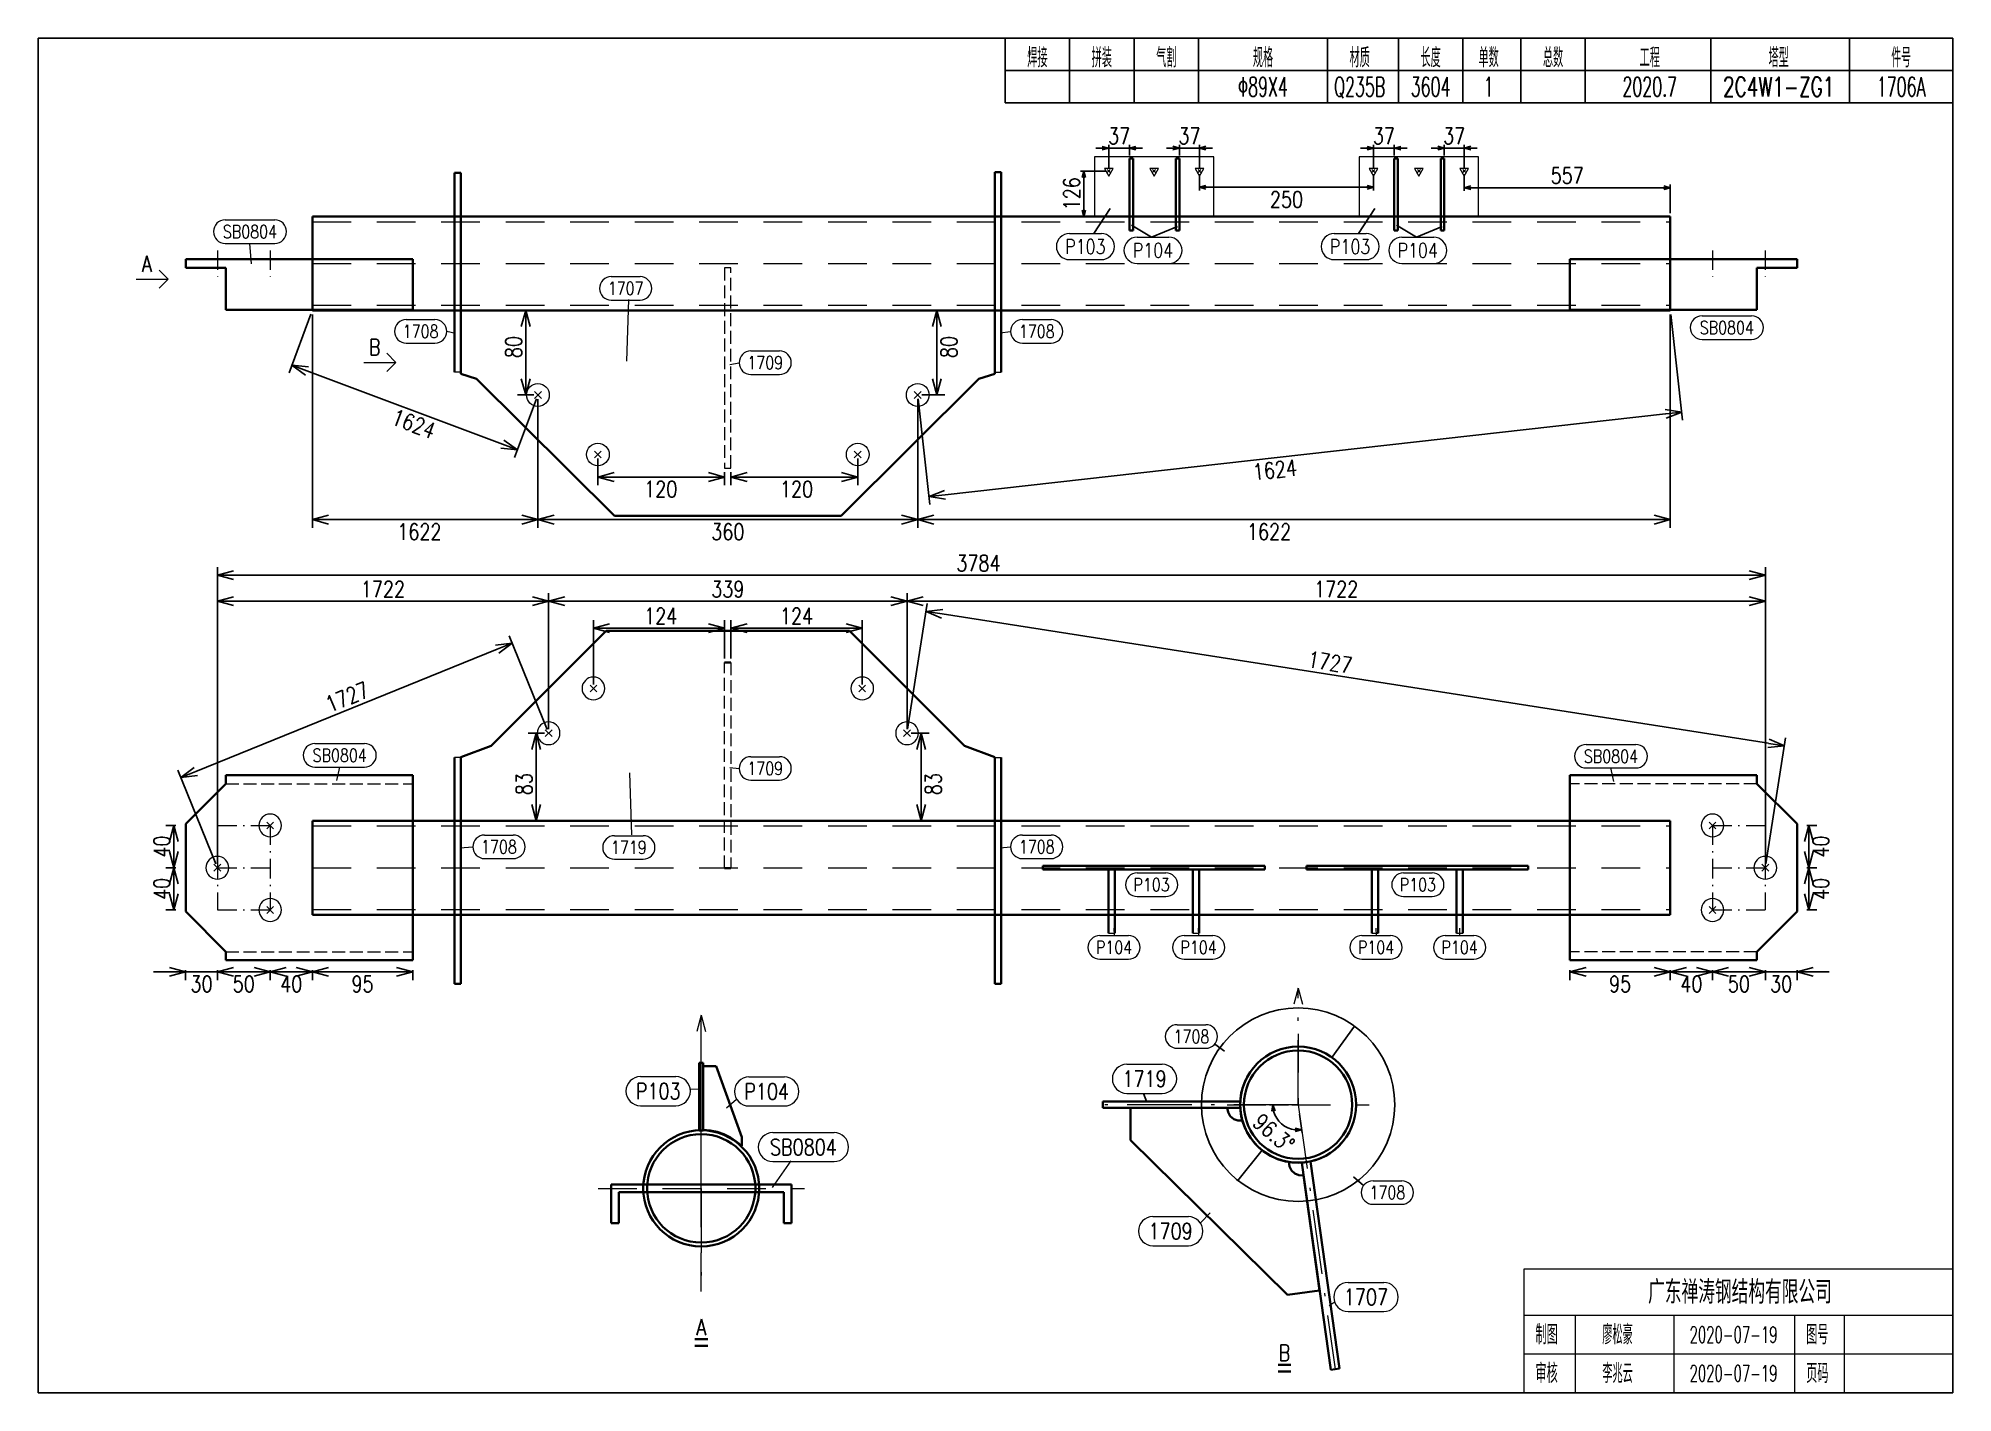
# Model space of a CAD drawing. Extents: x 154981 to 165753, y -86801 to -82885.
# Drawn here: x 158292.1 to 158589.1, y -83946.7 to -83736.7 of the extents above; entities that cross this region are included whole.
import ezdxf
from ezdxf.enums import TextEntityAlignment as Align

# ---------------------------------------------------------------- set-up
doc = ezdxf.new("R2010")
doc.units = 0
doc.header["$MEASUREMENT"] = 0
for name, pattern in [('一点画线', [5.2, 3, -1, 0.2, -1]), ('虚线', [2.75, 2, -0.75]), ('长一点画线', [16.5, 10, -3, 0.5, -3]), ('长虚线', [10, 6, -4])]:
    doc.linetypes.add(name, pattern=pattern)
doc.layers.get('0').update_dxf_attribs({"linetype": 'CONTINUOUS', "lineweight": 25})
doc.layers.get('Defpoints').update_dxf_attribs({"linetype": 'CONTINUOUS'})
for name, color, linetype, lineweight in [('1', 7, 'CONTINUOUS', 25), ('4', 7, 'CONTINUOUS', 25), ('5', 7, 'CONTINUOUS', 25)]:
    doc.layers.add(name, color=color, linetype=linetype, lineweight=lineweight)
doc.styles.add('DimFont', font='simplex.shx', dxfattribs={"width": 0.8, "bigfont": 'gbhzfs.shx'})
doc.styles.get("Standard").update_dxf_attribs({"font": 'simplex.shx', "width": 0.7, "height": 3, "bigfont": 'gbhzfs.shx'})
doc.dimstyles.new('DHDxfDimStyleOpen30', dxfattribs={"dimtxt": 2.5, "dimasz": 2.5, "dimexe": 1.25, "dimexo": 0.625, "dimtad": 2, "dimtxsty": 'DimFont', "dimblk": 'OPEN30', "dimblk1": 'OPEN30', "dimblk2": 'OPEN30', "dimcen": 2.5, "dimadec": 0, "dimazin": 0, "dimtfac": 1, "dimtmove": 0, "dimatfit": 3, "dimfxl": 0, "dimarcsym": 0})

msp = doc.modelspace()

# ---------------------------------------------------------------- texts
at = {"layer": '4', "color": 1, "linetype": 'Continuous', "lineweight": 25}
for s, width, p in [('焊接', 0.7, (158447.11666, -83739.66733)), ('拼装', 0.7, (158457.11666, -83739.66733)), ('气割', 0.7, (158467.11666, -83739.66733)), ('规格', 0.7, (158482.11666, -83739.66733)), ('材质', 0.7, (158497.11666, -83739.66733)), ('长度', 0.7, (158508.11666, -83739.66733)), ('单数', 0.7, (158517.11666, -83739.66733)), ('总数', 0.7, (158527.11666, -83739.66733)), ('工程', 0.7, (158542.11666, -83739.66733)), ('塔型', 0.7, (158562.11666, -83739.66733)), ('件号', 0.6, (158581.11666, -83739.66733)), ('Φ89X4', 0.6, (158482.11666, -83744.16733)), ('Q235B', 0.6, (158497.11666, -83744.16733)), ('3604', 0.6, (158508.11666, -83744.16733)), ('1', 0.6, (158517.11666, -83744.16733)), ('2020.7', 0.6, (158542.11666, -83744.16733)), ('2C4W1-ZG1', 0.7, (158562.11666, -83744.16733)), ('1706A', 0.6, (158581.11666, -83744.16733))]:
    msp.add_text(s, height=3, dxfattribs=dict(at, width=width)).set_placement(p, align=Align.MIDDLE_CENTER)
at = {"layer": '4', "color": 1, "linetype": 'Continuous', "lineweight": 13}
msp.add_text('广东禅涛钢结构有限公司', height=3.6, dxfattribs=at).set_placement((158556.11666, -83931.06733), align=Align.MIDDLE_CENTER)
for s, height, width, p in [('制图', 3, 0.8, (158526.11666, -83937.66733)), ('廖松豪', 3, 0.7, (158537.11666, -83937.66733)), ('2020-07-19', 2.5, 0.6, (158555.11666, -83937.66733)), ('图号', 3, 0.8, (158568.11666, -83937.66733)), ('审核', 3, 0.8, (158526.11666, -83943.66733)), ('李兆云', 3, 0.7, (158537.11666, -83943.66733)), ('2020-07-19', 2.5, 0.6, (158555.11666, -83943.66733)), ('页码', 3, 0.8, (158568.11666, -83943.66733))]:
    msp.add_text(s, height=height, dxfattribs=dict(at, width=width)).set_placement(p, align=Align.MIDDLE_CENTER)
at = {"layer": '5', "color": 6, "linetype": 'Continuous', "lineweight": 18, "width": 0.8}
for s, height, p in [('SB0804', 2.025, (158324.95853, -83766.64272)), ('P103', 2.25, (158454.56427, -83768.9589)), ('P104', 2.25, (158465.05151, -83769.54728)), ('P103', 2.25, (158495.63582, -83768.9589)), ('P104', 2.25, (158506.12305, -83769.54728)), ('1707', 2.025, (158383.23821, -83775.44503)), ('SB0804', 2.025, (158554.0743, -83781.52087)), ('1708', 2.025, (158351.43127, -83782.10915)), ('1708', 2.025, (158447.01127, -83782.10915)), ('1709', 2.025, (158404.89127, -83786.96915)), ('SB0804', 2.025, (158338.87951, -83847.83129)), ('1709', 2.025, (158404.89127, -83849.87876)), ('SB0804', 2.025, (158536.10089, -83847.98481)), ('1708', 2.025, (158363.58127, -83862.02876)), ('1719', 2.025, (158383.73336, -83862.1294)), ('1708', 2.025, (158447.01127, -83862.02876)), ('P103', 2.025, (158464.83127, -83867.90578)), ('P103', 2.025, (158506.14127, -83867.90578)), ('P104', 2.025, (158459.01565, -83877.62578)), ('P104', 2.025, (158472.12127, -83877.62578)), ('P104', 2.025, (158499.66127, -83877.62578)), ('P104', 2.025, (158512.62127, -83877.62578)), ('1708', 2.025, (158471.01422, -83891.43814)), ('P103', 2.5, (158388.28772, -83899.91697)), ('P104', 2.5, (158405.11792, -83899.9616)), ('1719', 2.5, (158463.74285, -83898.00181)), ('SB0804', 2.5, (158410.81716, -83908.5824)), ('1708', 2.025, (158501.40985, -83915.63183)), ('1709', 2.5, (158467.78429, -83921.62252)), ('1707', 2.5, (158498.09038, -83931.83442))]:
    msp.add_text(s, height=height, dxfattribs=at).set_placement(p, align=Align.MIDDLE_CENTER)
at = {"layer": '5', "color": 6, "linetype": 'Continuous', "lineweight": 13, "width": 0.8}
for s, p in [('A', (158308.97498, -83771.64468)), ('B', (158344.29966, -83784.55428))]:
    msp.add_text(s, height=2.5, dxfattribs=at).set_placement(p, align=Align.MIDDLE_CENTER)
at = {"layer": '5', "color": 6, "linetype": 'Continuous', "lineweight": 18, "width": 0.8}
for s, p in [('A', (158394.98571, -83935.26256)), ('B', (158485.4539, -83939.24198))]:
    msp.add_text(s, height=2.5, dxfattribs=at).set_placement(p, align=Align.TOP_CENTER)

# ---------------------------------------------------------------- blocks, each defined once
blk = doc.blocks.new('_OPEN30')
at = {"color": 0, "linetype": 'ByBlock', "lineweight": -2}
for p, q in [((-1, 0.27), (0, 0)), ((0, 0), (-1, -0.27)), ((0, 0), (-1, 0))]:
    blk.add_line(p, q, dxfattribs=at)
blk = doc.blocks.new('*D371')
at = {"layer": '5', "color": 3, "linetype": 'Continuous', "lineweight": -2}
for p, q in [((158399.58, -83803.92), (158399.58, -83805.94)), ((158419.24, -83801.82), (158419.24, -83805.94)), ((158416.74, -83804.69), (158402.08, -83804.69))]:
    blk.add_line(p, q, dxfattribs=at)
at = {"layer": 'Defpoints', "color": 0, "linetype": 'Continuous'}
for p in [(158419.24, -83801.2), (158399.58, -83803.29), (158399.58, -83804.69)]:
    blk.add_point(p, dxfattribs=at)
at = {"layer": '5', "color": 3, "linetype": 'Continuous', "lineweight": -2, "xscale": 2.5, "yscale": 2.5, "zscale": 2.5, "rotation": 180}
blk.add_blockref('_OPEN30', (158399.58, -83804.69), dxfattribs=at)
at = {"layer": '5', "color": 3, "linetype": 'Continuous', "lineweight": -2, "xscale": 2.5, "yscale": 2.5, "zscale": 2.5}
blk.add_blockref('_OPEN30', (158419.24, -83804.69), dxfattribs=at)
at = {"layer": '5', "color": 6, "linetype": 'Continuous', "lineweight": 18, "insert": (158409.75, -83806.56), "char_height": 2.5, "attachment_point": 5, "line_spacing_factor": 0.6, "style": 'DimFont'}
blk.add_mtext('120', dxfattribs=at)
blk = doc.blocks.new('*D372')
at = {"layer": '5', "color": 3, "linetype": 'Continuous', "lineweight": -2}
for p, q in [((158378.94, -83801.82), (158378.94, -83805.94)), ((158398.6, -83803.92), (158398.6, -83805.94)), ((158381.44, -83804.69), (158396.1, -83804.69))]:
    blk.add_line(p, q, dxfattribs=at)
at = {"layer": 'Defpoints', "color": 0, "linetype": 'Continuous'}
for p in [(158378.94, -83801.2), (158398.6, -83803.29), (158398.6, -83804.69)]:
    blk.add_point(p, dxfattribs=at)
at = {"layer": '5', "color": 3, "linetype": 'Continuous', "lineweight": -2, "xscale": 2.5, "yscale": 2.5, "zscale": 2.5, "rotation": 180}
blk.add_blockref('_OPEN30', (158378.94, -83804.69), dxfattribs=at)
at = {"layer": '5', "color": 3, "linetype": 'Continuous', "lineweight": -2, "xscale": 2.5, "yscale": 2.5, "zscale": 2.5}
blk.add_blockref('_OPEN30', (158398.6, -83804.69), dxfattribs=at)
at = {"layer": '5', "color": 6, "linetype": 'Continuous', "lineweight": 18, "insert": (158388.69, -83806.56), "char_height": 2.5, "attachment_point": 5, "line_spacing_factor": 0.6, "style": 'DimFont'}
blk.add_mtext('120', dxfattribs=at)
blk = doc.blocks.new('*D373')
at = {"layer": '5', "color": 3, "linetype": 'Continuous', "lineweight": -2}
for p, q in [((158545.3, -83779.49), (158545.3, -83812.55)), ((158428.55, -83792.6), (158428.55, -83812.55)), ((158431.05, -83811.3), (158542.8, -83811.3))]:
    blk.add_line(p, q, dxfattribs=at)
at = {"layer": 'Defpoints', "color": 0, "linetype": 'Continuous'}
for p in [(158545.3, -83778.87), (158428.55, -83791.97), (158545.3, -83811.3)]:
    blk.add_point(p, dxfattribs=at)
at = {"layer": '5', "color": 3, "linetype": 'Continuous', "lineweight": -2, "xscale": 2.5, "yscale": 2.5, "zscale": 2.5, "rotation": 180}
blk.add_blockref('_OPEN30', (158428.55, -83811.3), dxfattribs=at)
at = {"layer": '5', "color": 3, "linetype": 'Continuous', "lineweight": -2, "xscale": 2.5, "yscale": 2.5, "zscale": 2.5}
blk.add_blockref('_OPEN30', (158545.3, -83811.3), dxfattribs=at)
at = {"layer": '5', "color": 6, "linetype": 'Continuous', "lineweight": 18, "insert": (158483.06, -83813.17), "char_height": 2.5, "attachment_point": 5, "line_spacing_factor": 0.6, "style": 'DimFont'}
blk.add_mtext('1622', dxfattribs=at)
blk = doc.blocks.new('*D374')
at = {"layer": '5', "color": 3, "linetype": 'Continuous', "lineweight": -2}
for p, q in [((158369.63, -83792.6), (158369.63, -83812.55)), ((158428.55, -83792.6), (158428.55, -83812.55)), ((158372.13, -83811.3), (158426.05, -83811.3))]:
    blk.add_line(p, q, dxfattribs=at)
at = {"layer": 'Defpoints', "color": 0, "linetype": 'Continuous'}
for p in [(158369.63, -83791.97), (158428.55, -83791.97), (158428.55, -83811.3)]:
    blk.add_point(p, dxfattribs=at)
at = {"layer": '5', "color": 3, "linetype": 'Continuous', "lineweight": -2, "xscale": 2.5, "yscale": 2.5, "zscale": 2.5, "rotation": 180}
blk.add_blockref('_OPEN30', (158369.63, -83811.3), dxfattribs=at)
at = {"layer": '5', "color": 3, "linetype": 'Continuous', "lineweight": -2, "xscale": 2.5, "yscale": 2.5, "zscale": 2.5}
blk.add_blockref('_OPEN30', (158428.55, -83811.3), dxfattribs=at)
at = {"layer": '5', "color": 6, "linetype": 'Continuous', "lineweight": 18, "insert": (158399.09, -83813.17), "char_height": 2.5, "attachment_point": 5, "line_spacing_factor": 0.6, "style": 'DimFont'}
blk.add_mtext('360', dxfattribs=at)
blk = doc.blocks.new('*D375')
at = {"layer": '5', "color": 3, "linetype": 'Continuous', "lineweight": -2}
for p, q in [((158334.64, -83779.49), (158334.64, -83812.55)), ((158369.63, -83792.6), (158369.63, -83812.55)), ((158337.14, -83811.3), (158367.13, -83811.3))]:
    blk.add_line(p, q, dxfattribs=at)
at = {"layer": 'Defpoints', "color": 0, "linetype": 'Continuous'}
for p in [(158334.64, -83778.87), (158369.63, -83791.97), (158369.63, -83811.3)]:
    blk.add_point(p, dxfattribs=at)
at = {"layer": '5', "color": 3, "linetype": 'Continuous', "lineweight": -2, "xscale": 2.5, "yscale": 2.5, "zscale": 2.5, "rotation": 180}
blk.add_blockref('_OPEN30', (158334.64, -83811.3), dxfattribs=at)
at = {"layer": '5', "color": 3, "linetype": 'Continuous', "lineweight": -2, "xscale": 2.5, "yscale": 2.5, "zscale": 2.5}
blk.add_blockref('_OPEN30', (158369.63, -83811.3), dxfattribs=at)
at = {"layer": '5', "color": 6, "linetype": 'Continuous', "lineweight": 18, "insert": (158351.24, -83813.17), "char_height": 2.5, "attachment_point": 5, "line_spacing_factor": 0.6, "style": 'DimFont'}
blk.add_mtext('1622', dxfattribs=at)
blk = doc.blocks.new('*D376')
at = {"layer": '5', "color": 3, "linetype": 'Continuous', "lineweight": -2}
for p, q in [((158319.9, -83864.64), (158319.9, -83818.66)), ((158560.05, -83864.64), (158560.05, -83818.66)), ((158322.4, -83819.91), (158557.55, -83819.91))]:
    blk.add_line(p, q, dxfattribs=at)
at = {"layer": 'Defpoints', "color": 0, "linetype": 'Continuous'}
for p in [(158560.05, -83819.91), (158319.9, -83865.27), (158560.05, -83865.27)]:
    blk.add_point(p, dxfattribs=at)
at = {"layer": '5', "color": 3, "linetype": 'Continuous', "lineweight": -2, "xscale": 2.5, "yscale": 2.5, "zscale": 2.5, "rotation": 180}
blk.add_blockref('_OPEN30', (158319.9, -83819.91), dxfattribs=at)
at = {"layer": '5', "color": 3, "linetype": 'Continuous', "lineweight": -2, "xscale": 2.5, "yscale": 2.5, "zscale": 2.5}
blk.add_blockref('_OPEN30', (158560.05, -83819.91), dxfattribs=at)
at = {"layer": '5', "color": 6, "linetype": 'Continuous', "lineweight": 18, "insert": (158437.97, -83818.04), "char_height": 2.5, "attachment_point": 5, "line_spacing_factor": 0.6, "style": 'DimFont'}
blk.add_mtext('3784', dxfattribs=at)
blk = doc.blocks.new('*D377')
at = {"layer": '5', "color": 3, "linetype": 'Continuous', "lineweight": -2}
for p, q in [((158429.17, -83778.87), (158432.77, -83778.87)), ((158431.52, -83781.37), (158431.52, -83789.47)), ((158429.17, -83791.97), (158432.77, -83791.97))]:
    blk.add_line(p, q, dxfattribs=at)
at = {"layer": 'Defpoints', "color": 0, "linetype": 'Continuous'}
for p in [(158428.55, -83778.87), (158428.55, -83791.97), (158431.52, -83791.97)]:
    blk.add_point(p, dxfattribs=at)
at = {"layer": '5', "color": 3, "linetype": 'Continuous', "lineweight": -2, "xscale": 2.5, "yscale": 2.5, "zscale": 2.5}
for p, rotation in [((158431.52, -83778.87), 90), ((158431.52, -83791.97), 270)]:
    blk.add_blockref('_OPEN30', p, dxfattribs=dict(at, rotation=rotation))
at = {"layer": '5', "color": 6, "linetype": 'Continuous', "lineweight": 18, "insert": (158433.4, -83784.54), "char_height": 2.5, "attachment_point": 5, "rotation": 90, "line_spacing_factor": 0.6, "style": 'DimFont'}
blk.add_mtext('80', dxfattribs=at)
blk = doc.blocks.new('*D378')
at = {"layer": '5', "color": 3, "linetype": 'Continuous', "lineweight": -2}
for p, q in [((158369.01, -83778.87), (158366.48, -83778.87)), ((158367.73, -83781.37), (158367.73, -83789.47)), ((158369.01, -83791.97), (158366.48, -83791.97))]:
    blk.add_line(p, q, dxfattribs=at)
at = {"layer": 'Defpoints', "color": 0, "linetype": 'Continuous'}
for p in [(158369.63, -83778.87), (158367.73, -83791.97), (158369.63, -83791.97)]:
    blk.add_point(p, dxfattribs=at)
at = {"layer": '5', "color": 3, "linetype": 'Continuous', "lineweight": -2, "xscale": 2.5, "yscale": 2.5, "zscale": 2.5}
for p, rotation in [((158367.73, -83778.87), 90), ((158367.73, -83791.97), 270)]:
    blk.add_blockref('_OPEN30', p, dxfattribs=dict(at, rotation=rotation))
at = {"layer": '5', "color": 6, "linetype": 'Continuous', "lineweight": 18, "insert": (158365.86, -83784.54), "char_height": 2.5, "attachment_point": 5, "rotation": 90, "line_spacing_factor": 0.6, "style": 'DimFont'}
blk.add_mtext('80', dxfattribs=at)
blk = doc.blocks.new('*D379')
at = {"layer": '5', "color": 3, "linetype": 'Continuous', "lineweight": -2}
for p, q in [((158545.37, -83779.49), (158547.21, -83795.85)), ((158428.61, -83792.59), (158430.45, -83808.95)), ((158544.58, -83794.89), (158432.8, -83807.43))]:
    blk.add_line(p, q, dxfattribs=at)
at = {"layer": 'Defpoints', "color": 0, "linetype": 'Continuous'}
for p in [(158545.3, -83778.87), (158428.55, -83791.97), (158430.31, -83807.71)]:
    blk.add_point(p, dxfattribs=at)
at = {"layer": '5', "color": 3, "linetype": 'Continuous', "lineweight": -2, "xscale": 2.5, "yscale": 2.5, "zscale": 2.5}
for p, rotation in [((158547.07, -83794.61), 6.402199934181025), ((158430.31, -83807.71), 186.4021999341811)]:
    blk.add_blockref('_OPEN30', p, dxfattribs=dict(at, rotation=rotation))
at = {"layer": '5', "color": 6, "linetype": 'Continuous', "lineweight": 18, "insert": (158483.96, -83803.58), "char_height": 2.5, "attachment_point": 5, "rotation": 6.4022, "line_spacing_factor": 0.6, "style": 'DimFont'}
blk.add_mtext('1624', dxfattribs=at)
blk = doc.blocks.new('*D380')
at = {"layer": '5', "color": 3, "linetype": 'Continuous', "lineweight": -2}
for p, q in [((158334.42, -83779.45), (158331.02, -83788.54)), ((158333.8, -83788.25), (158364.11, -83799.6)), ((158369.41, -83792.56), (158366.01, -83801.64))]:
    blk.add_line(p, q, dxfattribs=at)
at = {"layer": 'Defpoints', "color": 0, "linetype": 'Continuous'}
for p in [(158334.64, -83778.87), (158369.63, -83791.97), (158366.45, -83800.47)]:
    blk.add_point(p, dxfattribs=at)
at = {"layer": '5', "color": 3, "linetype": 'Continuous', "lineweight": -2, "xscale": 2.5, "yscale": 2.5, "zscale": 2.5}
for p, rotation in [((158331.46, -83787.37), 159.47432344717), ((158366.45, -83800.47), 339.4743234471699)]:
    blk.add_blockref('_OPEN30', p, dxfattribs=dict(at, rotation=rotation))
at = {"layer": '5', "color": 6, "linetype": 'Continuous', "lineweight": 18, "insert": (158350.36, -83796.45), "char_height": 2.5, "attachment_point": 5, "rotation": 339.4743, "line_spacing_factor": 0.6, "style": 'DimFont'}
blk.add_mtext('1624', dxfattribs=at)
blk = doc.blocks.new('板孔21.5')
at = {"layer": '5', "color": 7, "linetype": 'Continuous', "lineweight": 13}
for p, q in [((-0.3, -0.3), (0.3, 0.3)), ((0.3, -0.3), (-0.3, 0.3))]:
    blk.add_line(p, q, dxfattribs=at)
blk.add_circle((0, 0), 1, dxfattribs=at)
blk = doc.blocks.new('*D381')
at = {"layer": '5', "color": 3, "linetype": 'Continuous', "lineweight": -2}
for p, q in [((158399.58, -83832.81), (158399.58, -83826.86)), ((158417.44, -83828.11), (158402.08, -83828.11)), ((158419.94, -83836.84), (158419.94, -83826.86))]:
    blk.add_line(p, q, dxfattribs=at)
at = {"layer": 'Defpoints', "color": 0, "linetype": 'Continuous'}
for p in [(158399.58, -83828.11), (158399.58, -83833.44), (158419.94, -83837.47)]:
    blk.add_point(p, dxfattribs=at)
at = {"layer": '5', "color": 3, "linetype": 'Continuous', "lineweight": -2, "xscale": 2.5, "yscale": 2.5, "zscale": 2.5, "rotation": 180}
blk.add_blockref('_OPEN30', (158399.58, -83828.11), dxfattribs=at)
at = {"layer": '5', "color": 3, "linetype": 'Continuous', "lineweight": -2, "xscale": 2.5, "yscale": 2.5, "zscale": 2.5}
blk.add_blockref('_OPEN30', (158419.94, -83828.11), dxfattribs=at)
at = {"layer": '5', "color": 6, "linetype": 'Continuous', "lineweight": 18, "insert": (158409.75, -83826.24), "char_height": 2.5, "attachment_point": 5, "line_spacing_factor": 0.6, "style": 'DimFont'}
blk.add_mtext('124', dxfattribs=at)
blk = doc.blocks.new('*D382')
at = {"layer": '5', "color": 3, "linetype": 'Continuous', "lineweight": -2}
for p, q in [((158378.24, -83836.84), (158378.24, -83826.86)), ((158380.74, -83828.11), (158396.1, -83828.11)), ((158398.6, -83832.81), (158398.6, -83826.86))]:
    blk.add_line(p, q, dxfattribs=at)
at = {"layer": 'Defpoints', "color": 0, "linetype": 'Continuous'}
for p in [(158398.6, -83828.11), (158398.6, -83833.44), (158378.24, -83837.47)]:
    blk.add_point(p, dxfattribs=at)
at = {"layer": '5', "color": 3, "linetype": 'Continuous', "lineweight": -2, "xscale": 2.5, "yscale": 2.5, "zscale": 2.5, "rotation": 180}
blk.add_blockref('_OPEN30', (158378.24, -83828.11), dxfattribs=at)
at = {"layer": '5', "color": 3, "linetype": 'Continuous', "lineweight": -2, "xscale": 2.5, "yscale": 2.5, "zscale": 2.5}
blk.add_blockref('_OPEN30', (158398.6, -83828.11), dxfattribs=at)
at = {"layer": '5', "color": 6, "linetype": 'Continuous', "lineweight": 18, "insert": (158388.69, -83826.24), "char_height": 2.5, "attachment_point": 5, "line_spacing_factor": 0.6, "style": 'DimFont'}
blk.add_mtext('124', dxfattribs=at)
blk = doc.blocks.new('*D383')
at = {"layer": '5', "color": 3, "linetype": 'Continuous', "lineweight": -2}
for p, q in [((158426.89, -83843.79), (158426.89, -83822.71)), ((158429.39, -83823.96), (158557.55, -83823.96)), ((158560.05, -83864.64), (158560.05, -83822.71))]:
    blk.add_line(p, q, dxfattribs=at)
at = {"layer": 'Defpoints', "color": 0, "linetype": 'Continuous'}
for p in [(158560.05, -83823.96), (158426.89, -83844.42), (158560.05, -83865.27)]:
    blk.add_point(p, dxfattribs=at)
at = {"layer": '5', "color": 3, "linetype": 'Continuous', "lineweight": -2, "xscale": 2.5, "yscale": 2.5, "zscale": 2.5, "rotation": 180}
blk.add_blockref('_OPEN30', (158426.89, -83823.96), dxfattribs=at)
at = {"layer": '5', "color": 3, "linetype": 'Continuous', "lineweight": -2, "xscale": 2.5, "yscale": 2.5, "zscale": 2.5}
blk.add_blockref('_OPEN30', (158560.05, -83823.96), dxfattribs=at)
at = {"layer": '5', "color": 6, "linetype": 'Continuous', "lineweight": 18, "insert": (158493.47, -83822.08), "char_height": 2.5, "attachment_point": 5, "line_spacing_factor": 0.6, "style": 'DimFont'}
blk.add_mtext('1722', dxfattribs=at)
blk = doc.blocks.new('*D384')
at = {"layer": '5', "color": 3, "linetype": 'Continuous', "lineweight": -2}
for p, q in [((158371.29, -83843.79), (158371.29, -83822.71)), ((158373.79, -83823.96), (158424.39, -83823.96)), ((158426.89, -83843.79), (158426.89, -83822.71))]:
    blk.add_line(p, q, dxfattribs=at)
at = {"layer": 'Defpoints', "color": 0, "linetype": 'Continuous'}
for p in [(158426.89, -83823.96), (158371.29, -83844.42), (158426.89, -83844.42)]:
    blk.add_point(p, dxfattribs=at)
at = {"layer": '5', "color": 3, "linetype": 'Continuous', "lineweight": -2, "xscale": 2.5, "yscale": 2.5, "zscale": 2.5, "rotation": 180}
blk.add_blockref('_OPEN30', (158371.29, -83823.96), dxfattribs=at)
at = {"layer": '5', "color": 3, "linetype": 'Continuous', "lineweight": -2, "xscale": 2.5, "yscale": 2.5, "zscale": 2.5}
blk.add_blockref('_OPEN30', (158426.89, -83823.96), dxfattribs=at)
at = {"layer": '5', "color": 6, "linetype": 'Continuous', "lineweight": 18, "insert": (158399.09, -83822.08), "char_height": 2.5, "attachment_point": 5, "line_spacing_factor": 0.6, "style": 'DimFont'}
blk.add_mtext('339', dxfattribs=at)
blk = doc.blocks.new('*D385')
at = {"layer": '5', "color": 3, "linetype": 'Continuous', "lineweight": -2}
for p, q in [((158319.9, -83864.64), (158319.9, -83822.71)), ((158322.4, -83823.96), (158368.79, -83823.96)), ((158371.29, -83843.79), (158371.29, -83822.71))]:
    blk.add_line(p, q, dxfattribs=at)
at = {"layer": 'Defpoints', "color": 0, "linetype": 'Continuous'}
for p in [(158371.29, -83823.96), (158371.29, -83844.42), (158319.9, -83865.27)]:
    blk.add_point(p, dxfattribs=at)
at = {"layer": '5', "color": 3, "linetype": 'Continuous', "lineweight": -2, "xscale": 2.5, "yscale": 2.5, "zscale": 2.5, "rotation": 180}
blk.add_blockref('_OPEN30', (158319.9, -83823.96), dxfattribs=at)
at = {"layer": '5', "color": 3, "linetype": 'Continuous', "lineweight": -2, "xscale": 2.5, "yscale": 2.5, "zscale": 2.5}
blk.add_blockref('_OPEN30', (158371.29, -83823.96), dxfattribs=at)
at = {"layer": '5', "color": 6, "linetype": 'Continuous', "lineweight": 18, "insert": (158345.59, -83822.08), "char_height": 2.5, "attachment_point": 5, "line_spacing_factor": 0.6, "style": 'DimFont'}
blk.add_mtext('1722', dxfattribs=at)
blk = doc.blocks.new('*D386')
at = {"layer": '5', "color": 3, "linetype": 'Continuous', "lineweight": -2}
for p, q in [((158427.51, -83844.42), (158430.34, -83844.42)), ((158429.09, -83855.48), (158429.09, -83846.92)), ((158427.51, -83857.98), (158430.34, -83857.98))]:
    blk.add_line(p, q, dxfattribs=at)
at = {"layer": 'Defpoints', "color": 0, "linetype": 'Continuous'}
for p in [(158426.89, -83844.42), (158429.09, -83844.42), (158426.89, -83857.98)]:
    blk.add_point(p, dxfattribs=at)
at = {"layer": '5', "color": 3, "linetype": 'Continuous', "lineweight": -2, "xscale": 2.5, "yscale": 2.5, "zscale": 2.5}
for p, rotation in [((158429.09, -83844.42), 90), ((158429.09, -83857.98), 270)]:
    blk.add_blockref('_OPEN30', p, dxfattribs=dict(at, rotation=rotation))
at = {"layer": '5', "color": 6, "linetype": 'Continuous', "lineweight": 18, "insert": (158430.97, -83852.31), "char_height": 2.5, "attachment_point": 5, "rotation": 90, "line_spacing_factor": 0.6, "style": 'DimFont'}
blk.add_mtext('83', dxfattribs=at)
blk = doc.blocks.new('*D387')
at = {"layer": '5', "color": 3, "linetype": 'Continuous', "lineweight": -2}
for p, q in [((158370.66, -83844.42), (158368.1, -83844.42)), ((158369.35, -83855.48), (158369.35, -83846.92)), ((158370.66, -83857.98), (158368.1, -83857.98))]:
    blk.add_line(p, q, dxfattribs=at)
at = {"layer": 'Defpoints', "color": 0, "linetype": 'Continuous'}
for p in [(158369.35, -83844.42), (158371.29, -83844.42), (158371.29, -83857.98)]:
    blk.add_point(p, dxfattribs=at)
at = {"layer": '5', "color": 3, "linetype": 'Continuous', "lineweight": -2, "xscale": 2.5, "yscale": 2.5, "zscale": 2.5}
for p, rotation in [((158369.35, -83844.42), 90), ((158369.35, -83857.98), 270)]:
    blk.add_blockref('_OPEN30', p, dxfattribs=dict(at, rotation=rotation))
at = {"layer": '5', "color": 6, "linetype": 'Continuous', "lineweight": 18, "insert": (158367.48, -83852.31), "char_height": 2.5, "attachment_point": 5, "rotation": 90, "line_spacing_factor": 0.6, "style": 'DimFont'}
blk.add_mtext('83', dxfattribs=at)
blk = doc.blocks.new('*D388')
at = {"layer": '5', "color": 3, "linetype": 'Continuous', "lineweight": -2}
for p, q in [((158426.99, -83843.8), (158430.04, -83824.28)), ((158560.54, -83845.98), (158432.32, -83825.9)), ((158560.14, -83864.65), (158563.2, -83845.13))]:
    blk.add_line(p, q, dxfattribs=at)
at = {"layer": 'Defpoints', "color": 0, "linetype": 'Continuous'}
for p in [(158429.85, -83825.52), (158426.89, -83844.42), (158560.05, -83865.27)]:
    blk.add_point(p, dxfattribs=at)
at = {"layer": '5', "color": 3, "linetype": 'Continuous', "lineweight": -2, "xscale": 2.5, "yscale": 2.5, "zscale": 2.5}
for p, rotation in [((158429.85, -83825.52), 171.1003112981904), ((158563.01, -83846.37), 351.1003112981903)]:
    blk.add_blockref('_OPEN30', p, dxfattribs=dict(at, rotation=rotation))
at = {"layer": '5', "color": 6, "linetype": 'Continuous', "lineweight": 18, "insert": (158492.5, -83833.43), "char_height": 2.5, "attachment_point": 5, "rotation": 351.1003, "line_spacing_factor": 0.6, "style": 'DimFont'}
blk.add_mtext('1727', dxfattribs=at)
blk = doc.blocks.new('*D389')
at = {"layer": '5', "color": 3, "linetype": 'Continuous', "lineweight": -2}
for p, q in [((158371.05, -83843.84), (158365.15, -83829.29)), ((158316.54, -83850.36), (158363.3, -83831.39)), ((158319.66, -83864.69), (158313.76, -83850.14))]:
    blk.add_line(p, q, dxfattribs=at)
at = {"layer": 'Defpoints', "color": 0, "linetype": 'Continuous'}
for p in [(158365.62, -83830.45), (158371.29, -83844.42), (158319.9, -83865.27)]:
    blk.add_point(p, dxfattribs=at)
at = {"layer": '5', "color": 3, "linetype": 'Continuous', "lineweight": -2, "xscale": 2.5, "yscale": 2.5, "zscale": 2.5}
for p, rotation in [((158365.62, -83830.45), 22.08376560444265), ((158314.23, -83851.3), 202.0837656044426)]:
    blk.add_blockref('_OPEN30', p, dxfattribs=dict(at, rotation=rotation))
at = {"layer": '5', "color": 6, "linetype": 'Continuous', "lineweight": 18, "insert": (158340.04, -83838.8), "char_height": 2.5, "attachment_point": 5, "rotation": 22.0838, "line_spacing_factor": 0.6, "style": 'DimFont'}
blk.add_mtext('1727', dxfattribs=at)
blk = doc.blocks.new('*D390')
at = {"layer": '5', "color": 3, "linetype": 'Continuous', "lineweight": -2}
for p, q in [((158566.5, -83865.27), (158568.03, -83865.27)), ((158566.78, -83867.77), (158566.78, -83869.32)), ((158566.5, -83871.82), (158568.03, -83871.82))]:
    blk.add_line(p, q, dxfattribs=at)
at = {"layer": 'Defpoints', "color": 0, "linetype": 'Continuous'}
for p in [(158565.87, -83865.27), (158565.87, -83871.82), (158566.78, -83871.82)]:
    blk.add_point(p, dxfattribs=at)
at = {"layer": '5', "color": 3, "linetype": 'Continuous', "lineweight": -2, "xscale": 2.5, "yscale": 2.5, "zscale": 2.5}
for p, rotation in [((158566.78, -83865.27), 90), ((158566.78, -83871.82), 270)]:
    blk.add_blockref('_OPEN30', p, dxfattribs=dict(at, rotation=rotation))
at = {"layer": '5', "color": 6, "linetype": 'Continuous', "lineweight": 18, "insert": (158568.66, -83868.55), "char_height": 2.5, "attachment_point": 5, "rotation": 90, "line_spacing_factor": 0.6, "style": 'DimFont'}
blk.add_mtext('40', dxfattribs=at)
blk = doc.blocks.new('*D391')
at = {"layer": '5', "color": 3, "linetype": 'Continuous', "lineweight": -2}
for p, q in [((158566.5, -83858.72), (158568.03, -83858.72)), ((158566.78, -83861.22), (158566.78, -83862.77)), ((158566.5, -83865.27), (158568.03, -83865.27))]:
    blk.add_line(p, q, dxfattribs=at)
at = {"layer": 'Defpoints', "color": 0, "linetype": 'Continuous'}
for p in [(158565.87, -83858.72), (158565.87, -83865.27), (158566.78, -83865.27)]:
    blk.add_point(p, dxfattribs=at)
at = {"layer": '5', "color": 3, "linetype": 'Continuous', "lineweight": -2, "xscale": 2.5, "yscale": 2.5, "zscale": 2.5}
for p, rotation in [((158566.78, -83858.72), 90), ((158566.78, -83865.27), 270)]:
    blk.add_blockref('_OPEN30', p, dxfattribs=dict(at, rotation=rotation))
at = {"layer": '5', "color": 6, "linetype": 'Continuous', "lineweight": 18, "insert": (158568.66, -83861.99), "char_height": 2.5, "attachment_point": 5, "rotation": 90, "line_spacing_factor": 0.6, "style": 'DimFont'}
blk.add_mtext('40', dxfattribs=at)
blk = doc.blocks.new('*D392')
at = {"layer": '5', "color": 3, "linetype": 'Continuous', "lineweight": -2}
for p, q in [((158557.55, -83881.43), (158555.05, -83881.43)), ((158560.05, -83881.14), (158560.05, -83882.68)), ((158560.05, -83881.43), (158564.96, -83881.43)), ((158564.96, -83881.14), (158564.96, -83882.68)), ((158567.46, -83881.43), (158569.96, -83881.43))]:
    blk.add_line(p, q, dxfattribs=at)
at = {"layer": 'Defpoints', "color": 0, "linetype": 'Continuous'}
for p in [(158560.05, -83880.51), (158564.96, -83880.51), (158564.96, -83881.43)]:
    blk.add_point(p, dxfattribs=at)
at = {"layer": '5', "color": 3, "linetype": 'Continuous', "lineweight": -2, "xscale": 2.5, "yscale": 2.5, "zscale": 2.5}
blk.add_blockref('_OPEN30', (158560.05, -83881.43), dxfattribs=at)
at = {"layer": '5', "color": 3, "linetype": 'Continuous', "lineweight": -2, "xscale": 2.5, "yscale": 2.5, "zscale": 2.5, "rotation": 180}
blk.add_blockref('_OPEN30', (158564.96, -83881.43), dxfattribs=at)
at = {"layer": '5', "color": 6, "linetype": 'Continuous', "lineweight": 18, "insert": (158562.5, -83883.3), "char_height": 2.5, "attachment_point": 5, "line_spacing_factor": 0.6, "style": 'DimFont'}
blk.add_mtext('30', dxfattribs=at)
blk = doc.blocks.new('*D393')
at = {"layer": '5', "color": 3, "linetype": 'Continuous', "lineweight": -2}
for p, q in [((158551.85, -83881.14), (158551.85, -83882.68)), ((158554.35, -83881.43), (158557.55, -83881.43)), ((158560.05, -83881.14), (158560.05, -83882.68))]:
    blk.add_line(p, q, dxfattribs=at)
at = {"layer": 'Defpoints', "color": 0, "linetype": 'Continuous'}
for p in [(158551.85, -83880.51), (158560.05, -83880.51), (158560.05, -83881.43)]:
    blk.add_point(p, dxfattribs=at)
at = {"layer": '5', "color": 3, "linetype": 'Continuous', "lineweight": -2, "xscale": 2.5, "yscale": 2.5, "zscale": 2.5, "rotation": 180}
blk.add_blockref('_OPEN30', (158551.85, -83881.43), dxfattribs=at)
at = {"layer": '5', "color": 3, "linetype": 'Continuous', "lineweight": -2, "xscale": 2.5, "yscale": 2.5, "zscale": 2.5}
blk.add_blockref('_OPEN30', (158560.05, -83881.43), dxfattribs=at)
at = {"layer": '5', "color": 6, "linetype": 'Continuous', "lineweight": 18, "insert": (158555.95, -83883.3), "char_height": 2.5, "attachment_point": 5, "line_spacing_factor": 0.6, "style": 'DimFont'}
blk.add_mtext('50', dxfattribs=at)
blk = doc.blocks.new('*D394')
at = {"layer": '5', "color": 3, "linetype": 'Continuous', "lineweight": -2}
for p, q in [((158545.3, -83881.14), (158545.3, -83882.68)), ((158547.8, -83881.43), (158549.35, -83881.43)), ((158551.85, -83881.14), (158551.85, -83882.68))]:
    blk.add_line(p, q, dxfattribs=at)
at = {"layer": 'Defpoints', "color": 0, "linetype": 'Continuous'}
for p in [(158545.3, -83880.51), (158551.85, -83880.51), (158551.85, -83881.43)]:
    blk.add_point(p, dxfattribs=at)
at = {"layer": '5', "color": 3, "linetype": 'Continuous', "lineweight": -2, "xscale": 2.5, "yscale": 2.5, "zscale": 2.5, "rotation": 180}
blk.add_blockref('_OPEN30', (158545.3, -83881.43), dxfattribs=at)
at = {"layer": '5', "color": 3, "linetype": 'Continuous', "lineweight": -2, "xscale": 2.5, "yscale": 2.5, "zscale": 2.5}
blk.add_blockref('_OPEN30', (158551.85, -83881.43), dxfattribs=at)
at = {"layer": '5', "color": 6, "linetype": 'Continuous', "lineweight": 18, "insert": (158548.58, -83883.3), "char_height": 2.5, "attachment_point": 5, "line_spacing_factor": 0.6, "style": 'DimFont'}
blk.add_mtext('40', dxfattribs=at)
blk = doc.blocks.new('*D395')
at = {"layer": '5', "color": 3, "linetype": 'Continuous', "lineweight": -2}
for p, q in [((158529.74, -83881.14), (158529.74, -83882.68)), ((158532.24, -83881.43), (158542.8, -83881.43)), ((158545.3, -83881.14), (158545.3, -83882.68))]:
    blk.add_line(p, q, dxfattribs=at)
at = {"layer": 'Defpoints', "color": 0, "linetype": 'Continuous'}
for p in [(158529.74, -83880.51), (158545.3, -83880.51), (158545.3, -83881.43)]:
    blk.add_point(p, dxfattribs=at)
at = {"layer": '5', "color": 3, "linetype": 'Continuous', "lineweight": -2, "xscale": 2.5, "yscale": 2.5, "zscale": 2.5, "rotation": 180}
blk.add_blockref('_OPEN30', (158529.74, -83881.43), dxfattribs=at)
at = {"layer": '5', "color": 3, "linetype": 'Continuous', "lineweight": -2, "xscale": 2.5, "yscale": 2.5, "zscale": 2.5}
blk.add_blockref('_OPEN30', (158545.3, -83881.43), dxfattribs=at)
at = {"layer": '5', "color": 6, "linetype": 'Continuous', "lineweight": 18, "insert": (158537.52, -83883.3), "char_height": 2.5, "attachment_point": 5, "line_spacing_factor": 0.6, "style": 'DimFont'}
blk.add_mtext('95', dxfattribs=at)
blk = doc.blocks.new('*D396')
at = {"layer": '5', "color": 3, "linetype": 'Continuous', "lineweight": -2}
for p, q in [((158313.45, -83865.27), (158311.91, -83865.27)), ((158313.16, -83867.77), (158313.16, -83869.32)), ((158313.45, -83871.82), (158311.91, -83871.82))]:
    blk.add_line(p, q, dxfattribs=at)
at = {"layer": 'Defpoints', "color": 0, "linetype": 'Continuous'}
for p in [(158314.07, -83865.27), (158313.16, -83871.82), (158314.07, -83871.82)]:
    blk.add_point(p, dxfattribs=at)
at = {"layer": '5', "color": 3, "linetype": 'Continuous', "lineweight": -2, "xscale": 2.5, "yscale": 2.5, "zscale": 2.5}
for p, rotation in [((158313.16, -83865.27), 90), ((158313.16, -83871.82), 270)]:
    blk.add_blockref('_OPEN30', p, dxfattribs=dict(at, rotation=rotation))
at = {"layer": '5', "color": 6, "linetype": 'Continuous', "lineweight": 18, "insert": (158311.28, -83868.55), "char_height": 2.5, "attachment_point": 5, "rotation": 90, "line_spacing_factor": 0.6, "style": 'DimFont'}
blk.add_mtext('40', dxfattribs=at)
blk = doc.blocks.new('*D397')
at = {"layer": '5', "color": 3, "linetype": 'Continuous', "lineweight": -2}
for p, q in [((158313.45, -83858.72), (158311.91, -83858.72)), ((158313.16, -83861.22), (158313.16, -83862.77)), ((158313.45, -83865.27), (158311.91, -83865.27))]:
    blk.add_line(p, q, dxfattribs=at)
at = {"layer": 'Defpoints', "color": 0, "linetype": 'Continuous'}
for p in [(158314.07, -83858.72), (158313.16, -83865.27), (158314.07, -83865.27)]:
    blk.add_point(p, dxfattribs=at)
at = {"layer": '5', "color": 3, "linetype": 'Continuous', "lineweight": -2, "xscale": 2.5, "yscale": 2.5, "zscale": 2.5}
for p, rotation in [((158313.16, -83858.72), 90), ((158313.16, -83865.27), 270)]:
    blk.add_blockref('_OPEN30', p, dxfattribs=dict(at, rotation=rotation))
at = {"layer": '5', "color": 6, "linetype": 'Continuous', "lineweight": 18, "insert": (158311.28, -83861.99), "char_height": 2.5, "attachment_point": 5, "rotation": 90, "line_spacing_factor": 0.6, "style": 'DimFont'}
blk.add_mtext('40', dxfattribs=at)
blk = doc.blocks.new('*D398')
at = {"layer": '5', "color": 3, "linetype": 'Continuous', "lineweight": -2}
for p, q in [((158334.64, -83881.14), (158334.64, -83882.68)), ((158337.14, -83881.43), (158347.7, -83881.43)), ((158350.2, -83881.14), (158350.2, -83882.68))]:
    blk.add_line(p, q, dxfattribs=at)
at = {"layer": 'Defpoints', "color": 0, "linetype": 'Continuous'}
for p in [(158334.64, -83880.51), (158350.2, -83880.51), (158350.2, -83881.43)]:
    blk.add_point(p, dxfattribs=at)
at = {"layer": '5', "color": 3, "linetype": 'Continuous', "lineweight": -2, "xscale": 2.5, "yscale": 2.5, "zscale": 2.5, "rotation": 180}
blk.add_blockref('_OPEN30', (158334.64, -83881.43), dxfattribs=at)
at = {"layer": '5', "color": 3, "linetype": 'Continuous', "lineweight": -2, "xscale": 2.5, "yscale": 2.5, "zscale": 2.5}
blk.add_blockref('_OPEN30', (158350.2, -83881.43), dxfattribs=at)
at = {"layer": '5', "color": 6, "linetype": 'Continuous', "lineweight": 18, "insert": (158342.42, -83883.3), "char_height": 2.5, "attachment_point": 5, "line_spacing_factor": 0.6, "style": 'DimFont'}
blk.add_mtext('95', dxfattribs=at)
blk = doc.blocks.new('*D399')
at = {"layer": '5', "color": 3, "linetype": 'Continuous', "lineweight": -2}
for p, q in [((158328.09, -83881.14), (158328.09, -83882.68)), ((158330.59, -83881.43), (158332.14, -83881.43)), ((158334.64, -83881.14), (158334.64, -83882.68))]:
    blk.add_line(p, q, dxfattribs=at)
at = {"layer": 'Defpoints', "color": 0, "linetype": 'Continuous'}
for p in [(158328.09, -83880.51), (158334.64, -83880.51), (158334.64, -83881.43)]:
    blk.add_point(p, dxfattribs=at)
at = {"layer": '5', "color": 3, "linetype": 'Continuous', "lineweight": -2, "xscale": 2.5, "yscale": 2.5, "zscale": 2.5, "rotation": 180}
blk.add_blockref('_OPEN30', (158328.09, -83881.43), dxfattribs=at)
at = {"layer": '5', "color": 3, "linetype": 'Continuous', "lineweight": -2, "xscale": 2.5, "yscale": 2.5, "zscale": 2.5}
blk.add_blockref('_OPEN30', (158334.64, -83881.43), dxfattribs=at)
at = {"layer": '5', "color": 6, "linetype": 'Continuous', "lineweight": 18, "insert": (158331.36, -83883.3), "char_height": 2.5, "attachment_point": 5, "line_spacing_factor": 0.6, "style": 'DimFont'}
blk.add_mtext('40', dxfattribs=at)
blk = doc.blocks.new('*D400')
at = {"layer": '5', "color": 3, "linetype": 'Continuous', "lineweight": -2}
for p, q in [((158319.9, -83881.14), (158319.9, -83882.68)), ((158322.4, -83881.43), (158325.59, -83881.43)), ((158328.09, -83881.14), (158328.09, -83882.68))]:
    blk.add_line(p, q, dxfattribs=at)
at = {"layer": 'Defpoints', "color": 0, "linetype": 'Continuous'}
for p in [(158319.9, -83880.51), (158328.09, -83880.51), (158328.09, -83881.43)]:
    blk.add_point(p, dxfattribs=at)
at = {"layer": '5', "color": 3, "linetype": 'Continuous', "lineweight": -2, "xscale": 2.5, "yscale": 2.5, "zscale": 2.5, "rotation": 180}
blk.add_blockref('_OPEN30', (158319.9, -83881.43), dxfattribs=at)
at = {"layer": '5', "color": 3, "linetype": 'Continuous', "lineweight": -2, "xscale": 2.5, "yscale": 2.5, "zscale": 2.5}
blk.add_blockref('_OPEN30', (158328.09, -83881.43), dxfattribs=at)
at = {"layer": '5', "color": 6, "linetype": 'Continuous', "lineweight": 18, "insert": (158323.99, -83883.3), "char_height": 2.5, "attachment_point": 5, "line_spacing_factor": 0.6, "style": 'DimFont'}
blk.add_mtext('50', dxfattribs=at)
blk = doc.blocks.new('*D401')
at = {"layer": '5', "color": 3, "linetype": 'Continuous', "lineweight": -2}
for p, q in [((158312.48, -83881.43), (158309.98, -83881.43)), ((158314.98, -83881.14), (158314.98, -83882.68)), ((158314.98, -83881.43), (158319.9, -83881.43)), ((158319.9, -83881.14), (158319.9, -83882.68)), ((158322.4, -83881.43), (158324.9, -83881.43))]:
    blk.add_line(p, q, dxfattribs=at)
at = {"layer": 'Defpoints', "color": 0, "linetype": 'Continuous'}
for p in [(158314.98, -83880.51), (158319.9, -83880.51), (158319.9, -83881.43)]:
    blk.add_point(p, dxfattribs=at)
at = {"layer": '5', "color": 3, "linetype": 'Continuous', "lineweight": -2, "xscale": 2.5, "yscale": 2.5, "zscale": 2.5}
blk.add_blockref('_OPEN30', (158314.98, -83881.43), dxfattribs=at)
at = {"layer": '5', "color": 3, "linetype": 'Continuous', "lineweight": -2, "xscale": 2.5, "yscale": 2.5, "zscale": 2.5, "rotation": 180}
blk.add_blockref('_OPEN30', (158319.9, -83881.43), dxfattribs=at)
at = {"layer": '5', "color": 6, "linetype": 'Continuous', "lineweight": 18, "insert": (158317.44, -83883.3), "char_height": 2.5, "attachment_point": 5, "line_spacing_factor": 0.6, "style": 'DimFont'}
blk.add_mtext('30', dxfattribs=at)
blk = doc.blocks.new('*D701')
at = {"layer": '5', "color": 3, "linetype": 'Continuous', "lineweight": -2}
for p, q in [((158472.27, -83757.75), (158472.27, -83760.27)), ((158473.27, -83759.77), (158498.26, -83759.77)), ((158499.26, -83757.75), (158499.26, -83760.27))]:
    blk.add_line(p, q, dxfattribs=at)
at = {"layer": 'Defpoints', "color": 0, "linetype": 'Continuous'}
for p in [(158472.27, -83757.25), (158499.26, -83757.25), (158499.26, -83759.77)]:
    blk.add_point(p, dxfattribs=at)
at = {"layer": '5', "color": 3, "linetype": 'Continuous', "lineweight": -2, "rotation": 180}
blk.add_blockref('_OPEN30', (158472.27, -83759.77), dxfattribs=at)
at = {"layer": '5', "color": 3, "linetype": 'Continuous', "lineweight": -2}
blk.add_blockref('_OPEN30', (158499.26, -83759.77), dxfattribs=at)
at = {"layer": '5', "color": 6, "linetype": 'Continuous', "lineweight": 18, "insert": (158485.76, -83761.65), "char_height": 2.5, "attachment_point": 5, "style": 'DimFont'}
blk.add_mtext('250', dxfattribs=at)
blk = doc.blocks.new('板孔17.5')
at = {"layer": '5', "color": 7, "linetype": 'Continuous', "lineweight": 13}
for p, q in [((0, 1), (-0.866, -0.5)), ((-0.3, -0.3), (0.3, 0.3)), ((0.3, -0.3), (-0.3, 0.3)), ((0.866, -0.5), (0, 1)), ((-0.866, -0.5), (0.866, -0.5))]:
    blk.add_line(p, q, dxfattribs=at)
at = {"layer": '5', "color": 7, "linetype": 'Continuous', "lineweight": 0}
blk.add_circle((0, 0), 0.1, dxfattribs=at)
blk = doc.blocks.new('*D699')
at = {"layer": '5', "color": 3, "linetype": 'Continuous', "lineweight": -2}
for p, q in [((158498.26, -83753.7), (158497.26, -83753.7)), ((158499.26, -83756.75), (158499.26, -83753.2)), ((158499.26, -83753.7), (158502.48, -83753.7)), ((158502.48, -83754.83), (158502.48, -83753.2)), ((158503.48, -83753.7), (158504.48, -83753.7))]:
    blk.add_line(p, q, dxfattribs=at)
at = {"layer": 'Defpoints', "color": 0, "linetype": 'Continuous'}
for p in [(158502.48, -83753.7), (158502.48, -83755.33), (158499.26, -83757.25)]:
    blk.add_point(p, dxfattribs=at)
at = {"layer": '5', "color": 3, "linetype": 'Continuous', "lineweight": -2}
blk.add_blockref('_OPEN30', (158499.26, -83753.7), dxfattribs=at)
at = {"layer": '5', "color": 3, "linetype": 'Continuous', "lineweight": -2, "rotation": 180}
blk.add_blockref('_OPEN30', (158502.48, -83753.7), dxfattribs=at)
at = {"layer": '5', "color": 6, "linetype": 'Continuous', "lineweight": 18, "insert": (158500.87, -83751.82), "char_height": 2.5, "attachment_point": 5, "style": 'DimFont'}
blk.add_mtext('37', dxfattribs=at)
blk = doc.blocks.new('*D698')
at = {"layer": '5', "color": 3, "linetype": 'Continuous', "lineweight": -2}
for p, q in [((158509.22, -83753.68), (158508.22, -83753.68)), ((158510.22, -83754.83), (158510.22, -83753.18)), ((158513.34, -83753.68), (158510.22, -83753.68)), ((158513.34, -83756.75), (158513.34, -83753.18)), ((158514.34, -83753.68), (158515.34, -83753.68))]:
    blk.add_line(p, q, dxfattribs=at)
at = {"layer": 'Defpoints', "color": 0, "linetype": 'Continuous'}
for p in [(158510.22, -83753.68), (158510.22, -83755.33), (158513.34, -83757.25)]:
    blk.add_point(p, dxfattribs=at)
at = {"layer": '5', "color": 3, "linetype": 'Continuous', "lineweight": -2}
blk.add_blockref('_OPEN30', (158510.22, -83753.68), dxfattribs=at)
at = {"layer": '5', "color": 3, "linetype": 'Continuous', "lineweight": -2, "rotation": 180}
blk.add_blockref('_OPEN30', (158513.34, -83753.68), dxfattribs=at)
at = {"layer": '5', "color": 6, "linetype": 'Continuous', "lineweight": 18, "insert": (158511.78, -83751.81), "char_height": 2.5, "attachment_point": 5, "style": 'DimFont'}
blk.add_mtext('37', dxfattribs=at)
blk = doc.blocks.new('*D697')
at = {"layer": '5', "color": 3, "linetype": 'Continuous', "lineweight": -2}
for p, q in [((158468.15, -83753.68), (158467.15, -83753.68)), ((158469.15, -83754.83), (158469.15, -83753.18)), ((158472.27, -83753.68), (158469.15, -83753.68)), ((158472.27, -83756.75), (158472.27, -83753.18)), ((158473.27, -83753.68), (158474.27, -83753.68))]:
    blk.add_line(p, q, dxfattribs=at)
at = {"layer": 'Defpoints', "color": 0, "linetype": 'Continuous'}
for p in [(158469.15, -83753.68), (158469.15, -83755.33), (158472.27, -83757.25)]:
    blk.add_point(p, dxfattribs=at)
at = {"layer": '5', "color": 3, "linetype": 'Continuous', "lineweight": -2}
blk.add_blockref('_OPEN30', (158469.15, -83753.68), dxfattribs=at)
at = {"layer": '5', "color": 3, "linetype": 'Continuous', "lineweight": -2, "rotation": 180}
blk.add_blockref('_OPEN30', (158472.27, -83753.68), dxfattribs=at)
at = {"layer": '5', "color": 6, "linetype": 'Continuous', "lineweight": 18, "insert": (158470.71, -83751.81), "char_height": 2.5, "attachment_point": 5, "style": 'DimFont'}
blk.add_mtext('37', dxfattribs=at)
blk = doc.blocks.new('*D696')
at = {"layer": '5', "color": 3, "linetype": 'Continuous', "lineweight": -2}
for p, q in [((158457.19, -83753.7), (158456.19, -83753.7)), ((158458.19, -83756.75), (158458.19, -83753.2)), ((158458.19, -83753.7), (158461.41, -83753.7)), ((158461.41, -83754.83), (158461.41, -83753.2)), ((158462.41, -83753.7), (158463.41, -83753.7))]:
    blk.add_line(p, q, dxfattribs=at)
at = {"layer": 'Defpoints', "color": 0, "linetype": 'Continuous'}
for p in [(158461.41, -83753.7), (158461.41, -83755.33), (158458.19, -83757.25)]:
    blk.add_point(p, dxfattribs=at)
at = {"layer": '5', "color": 3, "linetype": 'Continuous', "lineweight": -2}
blk.add_blockref('_OPEN30', (158458.19, -83753.7), dxfattribs=at)
at = {"layer": '5', "color": 3, "linetype": 'Continuous', "lineweight": -2, "rotation": 180}
blk.add_blockref('_OPEN30', (158461.41, -83753.7), dxfattribs=at)
at = {"layer": '5', "color": 6, "linetype": 'Continuous', "lineweight": 18, "insert": (158459.8, -83751.82), "char_height": 2.5, "attachment_point": 5, "style": 'DimFont'}
blk.add_mtext('37', dxfattribs=at)
blk = doc.blocks.new('*D700')
at = {"layer": '5', "color": 3, "linetype": 'Continuous', "lineweight": -2}
for p, q in [((158513.34, -83757.75), (158513.34, -83760.33)), ((158544.3, -83759.83), (158514.34, -83759.83)), ((158545.3, -83763.79), (158545.3, -83759.33))]:
    blk.add_line(p, q, dxfattribs=at)
at = {"layer": 'Defpoints', "color": 0, "linetype": 'Continuous'}
for p in [(158513.34, -83757.25), (158513.34, -83759.83), (158545.3, -83764.29)]:
    blk.add_point(p, dxfattribs=at)
at = {"layer": '5', "color": 3, "linetype": 'Continuous', "lineweight": -2, "rotation": 180}
blk.add_blockref('_OPEN30', (158513.34, -83759.83), dxfattribs=at)
at = {"layer": '5', "color": 3, "linetype": 'Continuous', "lineweight": -2}
blk.add_blockref('_OPEN30', (158545.3, -83759.83), dxfattribs=at)
at = {"layer": '5', "color": 6, "linetype": 'Continuous', "lineweight": 18, "insert": (158529.32, -83757.95), "char_height": 2.5, "attachment_point": 5, "style": 'DimFont'}
blk.add_mtext('557', dxfattribs=at)
blk = doc.blocks.new('*D702')
at = {"layer": '5', "color": 3, "linetype": 'Continuous', "lineweight": -2}
for p, q in [((158457.69, -83757.25), (158453.81, -83757.25)), ((158454.31, -83758.25), (158454.31, -83763.29)), ((158455.49, -83764.29), (158453.81, -83764.29))]:
    blk.add_line(p, q, dxfattribs=at)
at = {"layer": 'Defpoints', "color": 0, "linetype": 'Continuous'}
for p in [(158458.19, -83757.25), (158454.31, -83764.29), (158455.99, -83764.29)]:
    blk.add_point(p, dxfattribs=at)
at = {"layer": '5', "color": 3, "linetype": 'Continuous', "lineweight": -2}
for p, rotation in [((158454.31, -83757.25), 90), ((158454.31, -83764.29), 270)]:
    blk.add_blockref('_OPEN30', p, dxfattribs=dict(at, rotation=rotation))
at = {"layer": '5', "color": 6, "linetype": 'Continuous', "lineweight": 18, "insert": (158452.43, -83760.77), "char_height": 2.5, "attachment_point": 5, "rotation": 90, "style": 'DimFont'}
blk.add_mtext('126', dxfattribs=at)
blk = doc.blocks.new('*D703')
at = {"layer": '5', "color": 3, "linetype": 'Continuous', "lineweight": -2}
for p, q in [((158486.07, -83902.01), (158483.13, -83902.01)), ((158487.77, -83903.5), (158488.18, -83906.4))]:
    blk.add_line(p, q, dxfattribs=at)
blk.add_arc((158487.57, -83902.01), 3.93, 194.6125, 263.3571, dxfattribs=at)
at = {"layer": 'Defpoints', "color": 0, "linetype": 'Continuous'}
for p in [(158486.57, -83902.01), (158487.57, -83902.01), (158484.26, -83904.13), (158487.7, -83903)]:
    blk.add_point(p, dxfattribs=at)
at = {"layer": '5', "color": 3, "linetype": 'Continuous', "lineweight": -2}
for p, rotation in [((158483.63, -83902.01), 97.30625291090986), ((158488.11, -83905.91), 0.6633574825500689)]:
    blk.add_blockref('_OPEN30', p, dxfattribs=dict(at, rotation=rotation))
at = {"layer": '5', "color": 6, "linetype": 'Continuous', "lineweight": 18, "insert": (158483.79, -83906.42), "char_height": 2.5, "attachment_point": 5, "rotation": 319.4448, "style": 'DimFont'}
blk.add_mtext('96.3%%d', dxfattribs=at)
blk = doc.blocks.new('CTDHK')
at = {"color": 0, "linetype": 'Continuous'}
for p, q in [((0, 210), (297, 210)), ((0, 0), (0, 210)), ((297, 210), (297, 0)), ((297, 0), (0, 0))]:
    blk.add_line(p, q, dxfattribs=at)

# ---------------------------------------------------------------- dimensions: what is measured, and where the dimension line sits
at = {"layer": '5', "color": 3, "linetype": 'Continuous', "lineweight": 18}
for base, p1, p2, text, override, picture, middle in [((158461.40906, -83753.6955), (158458.1851, -83757.24915), (158461.40906, -83755.3274), '37', {"dimasz": 1, "dimexe": 0.5, "dimexo": 0.5, "dimclrd": 3, "dimclre": 3, "dimclrt": 6}, '*D696', (158459.79708, -83753.6955)), ((158469.14906, -83753.68241), (158472.2651, -83757.24915), (158469.14906, -83755.3274), '37', {"dimasz": 1, "dimexe": 0.5, "dimexo": 0.5, "dimclrd": 3, "dimclre": 3, "dimclrt": 6}, '*D697', (158470.70708, -83753.68241)), ((158502.4806, -83753.6955), (158499.25665, -83757.24915), (158502.4806, -83755.3274), '37', {"dimasz": 1, "dimexe": 0.5, "dimexo": 0.5, "dimclrd": 3, "dimclre": 3, "dimclrt": 6}, '*D699', (158500.86863, -83753.6955)), ((158510.2206, -83753.68241), (158513.33665, -83757.24915), (158510.2206, -83755.3274), '37', {"dimasz": 1, "dimexe": 0.5, "dimexo": 0.5, "dimclrd": 3, "dimclre": 3, "dimclrt": 6}, '*D698', (158511.77863, -83753.68241)), ((158369.63181, -83811.29547), (158334.63969, -83778.86915), (158369.63181, -83791.97004), '1622', {"dimtxt": 2.5, "dimclrd": 3, "dimclre": 3, "dimclrt": 6}, '*D375', (158351.23506, -83811.29547)), ((158545.30171, -83811.29547), (158428.54511, -83791.97004), (158545.30171, -83778.86915), '1622', {"dimtxt": 2.5, "dimclrd": 3, "dimclre": 3, "dimclrt": 6}, '*D373', (158483.06046, -83811.29547)), ((158428.54511, -83811.29547), (158369.63181, -83791.97004), (158428.54511, -83791.97004), '360', {"dimtxt": 2.5, "dimclrd": 3, "dimclre": 3, "dimclrt": 6}, '*D374', (158399.08846, -83811.29547)), ((158398.59699, -83804.6879), (158378.93624, -83801.1996), (158398.59699, -83803.29346), '120', {"dimtxt": 2.5, "dimclrd": 3, "dimclre": 3, "dimclrt": 6}, '*D372', (158388.69127, -83804.6879)), ((158399.57992, -83804.6879), (158419.24067, -83801.1996), (158399.57992, -83803.29346), '120', {"dimtxt": 2.5, "dimclrd": 3, "dimclre": 3, "dimclrt": 6}, '*D371', (158409.75127, -83804.6879)), ((158560.04553, -83819.91012), (158319.89587, -83865.26876), (158560.04553, -83865.26876), '3784', {"dimtxt": 2.5, "dimclrd": 3, "dimclre": 3, "dimclrt": 6}, '*D376', (158437.9708, -83819.91012)), ((158371.28724, -83823.95876), (158319.89587, -83865.26876), (158371.28724, -83844.41785), '1722', {"dimtxt": 2.5, "dimclrd": 3, "dimclre": 3, "dimclrt": 6}, '*D385', (158345.59156, -83823.95876)), ((158426.88967, -83823.95876), (158371.28724, -83844.41785), (158426.88967, -83844.41785), '339', {"dimtxt": 2.5, "dimclrd": 3, "dimclre": 3, "dimclrt": 6}, '*D384', (158399.08846, -83823.95876)), ((158560.04553, -83823.95876), (158426.88967, -83844.41785), (158560.04553, -83865.26876), '1722', {"dimtxt": 2.5, "dimclrd": 3, "dimclre": 3, "dimclrt": 6}, '*D383', (158493.4676, -83823.95876)), ((158398.59699, -83828.11001), (158378.23754, -83837.46754), (158398.59699, -83833.43523), '124', {"dimtxt": 2.5, "dimclrd": 3, "dimclre": 3, "dimclrt": 6}, '*D382', (158388.69127, -83828.11001)), ((158399.57992, -83828.11001), (158419.93937, -83837.46754), (158399.57992, -83833.43523), '124', {"dimtxt": 2.5, "dimclrd": 3, "dimclre": 3, "dimclrt": 6}, '*D381', (158409.75127, -83828.11001))]:
    dim = msp.add_linear_dim(base=base, p1=p1, p2=p2, text=text, dimstyle='DHDxfDimStyleOpen30', override=override, dxfattribs=at)
    dim.commit()
    dim.dimension.update_dxf_attribs({"geometry": picture, "text_midpoint": middle, "dimtype": 160})
for base, p1, p2, text, picture, middle in [((158513.33665, -83759.82971), (158545.30171, -83764.28915), (158513.33665, -83757.24915), '557', '*D700', (158529.31918, -83757.95471)), ((158499.25665, -83759.77422), (158472.2651, -83757.24915), (158499.25665, -83757.24915), '250', '*D701', (158485.76088, -83761.64922))]:
    dim = msp.add_linear_dim(base=base, p1=p1, p2=p2, text=text, dimstyle='DHDxfDimStyleOpen30', override={"dimasz": 1, "dimexe": 0.5, "dimexo": 0.5, "dimclrd": 3, "dimclre": 3, "dimclrt": 6}, dxfattribs=at)
    dim.commit()
    dim.dimension.update_dxf_attribs({"geometry": picture, "text_midpoint": middle})
dim = msp.add_linear_dim(base=(158454.30823, -83764.28915), p1=(158458.1851, -83757.24915), p2=(158455.9851, -83764.28915), angle=90, text='126', dimstyle='DHDxfDimStyleOpen30', override={"dimasz": 1, "dimexe": 0.5, "dimexo": 0.5, "dimclrd": 3, "dimclre": 3, "dimclrt": 6}, dxfattribs=at)
dim.commit()
dim.dimension.update_dxf_attribs({"geometry": '*D702', "text_midpoint": (158452.43323, -83760.76915)})
for base, p1, p2, angle, text, picture, middle in [((158366.4484, -83800.47283), (158334.63969, -83778.86915), (158369.63181, -83791.97004), 339.4743234, '1624', '*D380', (158351.01591, -83794.69497)), ((158367.73252, -83791.97004), (158369.63181, -83778.86915), (158369.63181, -83791.97004), 270, '80', '*D378', (158367.73252, -83784.53915)), ((158431.52002, -83791.97004), (158428.54511, -83778.86915), (158428.54511, -83791.97004), 270, '80', '*D377', (158431.52002, -83784.53915)), ((158430.3111, -83807.70875), (158545.30171, -83778.86915), (158428.54511, -83791.97004), 186.4021999, '1624', '*D379', (158483.74972, -83801.71257)), ((158429.84953, -83825.51593), (158560.04553, -83865.26876), (158426.88967, -83844.41785), 171.1003113, '1727', '*D388', (158492.21198, -83835.28128)), ((158365.61881, -83830.44683), (158319.89587, -83865.26876), (158371.28724, -83844.41785), 22.0837656, '1727', '*D389', (158340.74678, -83840.53811)), ((158369.35252, -83844.41785), (158371.28724, -83857.97876), (158371.28724, -83844.41785), 90, '83', '*D387', (158369.35252, -83852.30876)), ((158429.09002, -83844.41785), (158426.88967, -83857.97876), (158426.88967, -83844.41785), 90, '83', '*D386', (158429.09002, -83852.30876))]:
    dim = msp.add_linear_dim(base=base, p1=p1, p2=p2, angle=angle, text=text, dimstyle='DHDxfDimStyleOpen30', override={"dimtxt": 2.5, "dimclrd": 3, "dimclre": 3, "dimclrt": 6}, dxfattribs=at)
    dim.commit()
    dim.dimension.update_dxf_attribs({"geometry": picture, "text_midpoint": middle, "dimtype": 161})
at = {"layer": '5', "color": 6, "linetype": 'Continuous', "lineweight": 18}
for base, p1, p2, picture, middle in [((158313.15877, -83865.26876), (158314.07002, -83858.71595), (158314.07002, -83865.26876), '*D397', (158313.15877, -83861.99235)), ((158566.78264, -83865.26876), (158565.87139, -83858.71595), (158565.87139, -83865.26876), '*D391', (158566.78264, -83861.99235)), ((158313.15877, -83871.82157), (158314.07002, -83865.26876), (158314.07002, -83871.82157), '*D396', (158313.15877, -83868.54516)), ((158566.78264, -83871.82157), (158565.87139, -83865.26876), (158565.87139, -83871.82157), '*D390', (158566.78264, -83868.54516))]:
    dim = msp.add_linear_dim(base=base, p1=p1, p2=p2, angle=270, text='40', dimstyle='DHDxfDimStyleOpen30', override={"dimtxt": 2.5, "dimclrd": 3, "dimclre": 3, "dimclrt": 6}, dxfattribs=at)
    dim.commit()
    dim.dimension.update_dxf_attribs({"geometry": picture, "text_midpoint": middle, "dimtype": 160})
for base, p1, p2, text, picture, middle in [((158319.89587, -83881.42553), (158314.98127, -83880.51428), (158319.89587, -83880.51428), '30', '*D401', (158317.43857, -83881.42553)), ((158328.08688, -83881.42553), (158319.89587, -83880.51428), (158328.08688, -83880.51428), '50', '*D400', (158323.99138, -83881.42553)), ((158334.63969, -83881.42553), (158328.08688, -83880.51428), (158334.63969, -83880.51428), '40', '*D399', (158331.36329, -83881.42553)), ((158350.20261, -83881.42553), (158334.63969, -83880.51428), (158350.20261, -83880.51428), '95', '*D398', (158342.42115, -83881.42553)), ((158545.30171, -83881.42553), (158529.73879, -83880.51428), (158545.30171, -83880.51428), '95', '*D395', (158537.52025, -83881.42553)), ((158551.85452, -83881.42553), (158545.30171, -83880.51428), (158551.85452, -83880.51428), '40', '*D394', (158548.57812, -83881.42553)), ((158560.04553, -83881.42553), (158551.85452, -83880.51428), (158560.04553, -83880.51428), '50', '*D393', (158555.95003, -83881.42553)), ((158564.96014, -83881.42553), (158560.04553, -83880.51428), (158564.96014, -83880.51428), '30', '*D392', (158562.50284, -83881.42553))]:
    dim = msp.add_linear_dim(base=base, p1=p1, p2=p2, text=text, dimstyle='DHDxfDimStyleOpen30', override={"dimtxt": 2.5, "dimclrd": 3, "dimclre": 3, "dimclrt": 6}, dxfattribs=at)
    dim.commit()
    dim.dimension.update_dxf_attribs({"geometry": picture, "text_midpoint": middle, "dimtype": 160})
at = {"layer": '5', "color": 3, "linetype": 'Continuous', "lineweight": 18}
dim = msp.add_angular_dim_3p(base=(158484.25607, -83904.13472), center=(158487.56621, -83902.01319), p1=(158486.56621, -83902.01319), p2=(158487.70486, -83903.00354), text='96.3%%d', dimstyle='DHDxfDimStyleOpen30', override={"dimasz": 1, "dimexe": 0.5, "dimexo": 0.5, "dimclrd": 3, "dimclre": 3, "dimclrt": 6}, dxfattribs=at)
dim.commit()
dim.dimension.update_dxf_attribs({"geometry": '*D703', "text_midpoint": (158485.00993, -83905.00039), "dimtype": 165})

# ---------------------------------------------------------------- linework, layer by layer
at = {"color": 3, "linetype": 'Continuous'}
for p, q in [((158458.3934, -83763.06703), (158455.88168, -83766.94152)), ((158461.73558, -83765.65435), (158464.83978, -83767.52012)), ((158464.83978, -83767.52012), (158468.83404, -83765.8279)), ((158499.46494, -83763.06703), (158496.95323, -83766.94152)), ((158502.80712, -83765.65435), (158505.91132, -83767.52012)), ((158505.91132, -83767.52012), (158509.90558, -83765.8279)), ((158492.80431, -83894.69457), (158496.29637, -83889.81548)), ((158474.63236, -83892.62299), (158476.13999, -83893.7269)), ((158463.60289, -83900.27189), (158464.11562, -83901.61701)), ((158481.96743, -83909.05973), (158478.23491, -83913.75742)), ((158496.13301, -83913.17267), (158497.72443, -83914.54823))]:
    msp.add_line(p, q, dxfattribs=at)
msp.add_circle((158487.56621, -83902.01319), 15, dxfattribs=at)
at = {"layer": '1', "color": 7, "linetype": 'Continuous', "lineweight": 18}
for p, q in [((158455.9851, -83755.04915), (158455.9851, -83764.28915)), ((158474.4651, -83755.04915), (158455.9851, -83755.04915)), ((158474.4651, -83764.28915), (158474.4651, -83755.04915)), ((158515.53665, -83755.04915), (158497.05665, -83755.04915)), ((158497.05665, -83755.04915), (158497.05665, -83764.28915)), ((158515.53665, -83764.28915), (158515.53665, -83755.04915)), ((158455.9851, -83764.28915), (158474.4651, -83764.28915)), ((158497.05665, -83764.28915), (158515.53665, -83764.28915))]:
    msp.add_line(p, q, dxfattribs=at)
at = {"layer": '4', "color": 1, "linetype": 'Continuous', "lineweight": 25}
for p, q in [((158442.11666, -83746.66733), (158442.11666, -83736.66733)), ((158452.11666, -83746.66733), (158452.11666, -83736.66733)), ((158462.11666, -83746.66733), (158462.11666, -83736.66733)), ((158472.11666, -83746.66733), (158472.11666, -83736.66733)), ((158492.11666, -83746.66733), (158492.11666, -83736.66733)), ((158503.11666, -83746.66733), (158503.11666, -83736.66733)), ((158513.11666, -83746.66733), (158513.11666, -83736.66733)), ((158522.11666, -83746.66733), (158522.11666, -83736.66733)), ((158532.11666, -83746.66733), (158532.11666, -83736.66733)), ((158551.61666, -83746.66733), (158551.61666, -83736.66733)), ((158573.11666, -83746.66733), (158573.11666, -83736.66733)), ((158442.11666, -83741.66733), (158589.11666, -83741.66733)), ((158442.11666, -83746.66733), (158589.11666, -83746.66733))]:
    msp.add_line(p, q, dxfattribs=at)
at = {"layer": '4', "color": 1, "linetype": 'Continuous', "lineweight": 18}
for p, q in [((158522.61666, -83927.46733), (158589.11666, -83927.46733)), ((158522.61666, -83946.66733), (158522.61666, -83927.46733)), ((158522.61666, -83934.66733), (158589.11666, -83934.66733)), ((158530.61666, -83946.66733), (158530.61666, -83934.66733)), ((158545.91666, -83946.66733), (158545.91666, -83934.66733)), ((158564.61666, -83946.66733), (158564.61666, -83934.66733)), ((158572.31666, -83946.66733), (158572.31666, -83934.66733)), ((158522.61666, -83940.66733), (158589.11666, -83940.66733))]:
    msp.add_line(p, q, dxfattribs=at)
msp.add_lwpolyline([(158292.11666, -83736.66733), (158292.11666, -83946.66733), (158589.11666, -83946.66733), (158589.11666, -83736.66733)], close=True, dxfattribs=at)
at = {"layer": '5', "color": 7, "linetype": 'Continuous', "lineweight": 35}
for p, q in [((158461.40906, -83755.3274), (158461.94906, -83755.3274)), ((158461.40906, -83766.47056), (158461.40906, -83755.3274)), ((158461.94906, -83755.3274), (158461.94906, -83766.47056)), ((158468.60906, -83755.3274), (158469.14906, -83755.3274)), ((158468.60906, -83766.47056), (158468.60906, -83755.3274)), ((158469.14906, -83755.3274), (158469.14906, -83766.47056)), ((158502.4806, -83766.47056), (158502.4806, -83755.3274)), ((158502.4806, -83755.3274), (158503.0206, -83755.3274)), ((158503.0206, -83755.3274), (158503.0206, -83766.47056)), ((158509.6806, -83766.47056), (158509.6806, -83755.3274)), ((158509.6806, -83755.3274), (158510.2206, -83755.3274)), ((158510.2206, -83755.3274), (158510.2206, -83766.47056)), ((158356.68261, -83757.50695), (158357.66554, -83757.50695)), ((158356.68261, -83788.45332), (158356.68261, -83757.50695)), ((158357.66554, -83757.50695), (158357.66554, -83788.45332)), ((158440.51138, -83757.43148), (158440.51138, -83788.45332)), ((158441.4943, -83757.43148), (158440.51138, -83757.43148)), ((158441.4943, -83788.45332), (158441.4943, -83757.43148)), ((158545.30171, -83764.28915), (158334.63969, -83764.28915)), ((158334.63969, -83764.28915), (158334.63969, -83778.86915)), ((158545.30171, -83778.86915), (158545.30171, -83764.28915)), ((158461.94906, -83766.47056), (158461.40906, -83766.47056)), ((158469.14906, -83766.47056), (158468.60906, -83766.47056)), ((158503.0206, -83766.47056), (158502.4806, -83766.47056)), ((158510.2206, -83766.47056), (158509.6806, -83766.47056)), ((158350.20261, -83770.92387), (158314.98127, -83770.92387)), ((158314.98127, -83770.92387), (158314.98127, -83772.23443)), ((158350.20261, -83778.78724), (158350.20261, -83770.92387)), ((158529.73879, -83770.92387), (158564.96014, -83770.92387)), ((158529.73879, -83778.78724), (158529.73879, -83770.92387)), ((158564.96014, -83770.92387), (158564.96014, -83772.23443)), ((158314.98127, -83772.23443), (158321.20643, -83772.23443)), ((158321.20643, -83772.23443), (158321.20643, -83778.78724)), ((158558.73497, -83772.23443), (158558.73497, -83778.78724)), ((158564.96014, -83772.23443), (158558.73497, -83772.23443)), ((158321.20643, -83778.78724), (158350.20261, -83778.78724)), ((158334.63969, -83778.86915), (158545.30171, -83778.86915)), ((158357.66554, -83788.69836), (158357.66554, -83778.86915)), ((158357.66554, -83778.86915), (158440.51138, -83778.86915)), ((158440.51138, -83778.86915), (158440.51138, -83788.69836)), ((158558.73497, -83778.78724), (158529.73879, -83778.78724)), ((158360.12284, -83789.45999), (158357.66554, -83788.69836)), ((158381.52304, -83810.68797), (158360.12284, -83789.45999)), ((158438.05407, -83789.45999), (158416.65387, -83810.68797)), ((158440.51138, -83788.69836), (158438.05407, -83789.45999)), ((158416.65387, -83810.68797), (158381.52304, -83810.68797)), ((158362.36769, -83846.3871), (158380.2068, -83828.54799)), ((158380.2068, -83828.54799), (158417.97011, -83828.54799)), ((158417.97011, -83828.54799), (158435.80923, -83846.3871)), ((158398.59699, -83833.43523), (158399.57992, -83833.43523)), ((158356.68261, -83848.18018), (158356.68261, -83883.26457)), ((158357.66554, -83848.14954), (158362.36769, -83846.3871)), ((158357.66554, -83857.97876), (158357.66554, -83848.14954)), ((158357.66554, -83883.26457), (158357.66554, -83848.18018)), ((158435.80923, -83846.3871), (158440.51138, -83848.14954)), ((158440.51138, -83848.14954), (158440.51138, -83857.97876)), ((158440.51138, -83883.26457), (158440.51138, -83848.18018)), ((158441.4943, -83848.18018), (158441.4943, -83883.26457)), ((158321.20643, -83850.93449), (158350.20261, -83850.93449)), ((158321.20643, -83852.24505), (158321.20643, -83850.93449)), ((158350.20261, -83850.93449), (158350.20261, -83879.60303)), ((158529.73879, -83850.93449), (158558.73497, -83850.93449)), ((158529.73879, -83879.60303), (158529.73879, -83850.93449)), ((158558.73497, -83850.93449), (158558.73497, -83852.24505)), ((158314.98127, -83858.47022), (158321.20643, -83852.24505)), ((158558.73497, -83852.24505), (158564.96014, -83858.47022)), ((158314.98127, -83872.0673), (158314.98127, -83858.47022)), ((158334.63969, -83857.97876), (158545.30171, -83857.97876)), ((158334.63969, -83872.55876), (158334.63969, -83857.97876)), ((158440.51138, -83857.97876), (158357.66554, -83857.97876)), ((158545.30171, -83857.97876), (158545.30171, -83872.55876)), ((158564.96014, -83858.47022), (158564.96014, -83872.0673)), ((158357.66554, -83866.11016), (158357.66554, -83865.35286)), ((158399.57992, -83865.35286), (158398.59699, -83865.35286)), ((158440.51138, -83865.35286), (158440.51138, -83866.11016)), ((158447.9743, -83864.98478), (158447.9743, -83865.55274)), ((158482.37654, -83864.98478), (158447.9743, -83864.98478)), ((158447.9743, -83865.55274), (158482.37654, -83865.55274)), ((158459.11407, -83865.55274), (158458.13115, -83865.55274)), ((158458.13115, -83865.55274), (158458.13115, -83875.43821)), ((158459.11407, -83875.43821), (158459.11407, -83865.55274)), ((158472.21969, -83865.55274), (158471.23677, -83865.55274)), ((158471.23677, -83865.55274), (158471.23677, -83875.43821)), ((158472.21969, -83875.43821), (158472.21969, -83865.55274)), ((158482.37654, -83865.55274), (158482.37654, -83864.98478)), ((158488.85654, -83864.98478), (158488.85654, -83865.55274)), ((158523.25879, -83864.98478), (158488.85654, -83864.98478)), ((158488.85654, -83865.55274), (158523.25879, -83865.55274)), ((158499.99632, -83865.55274), (158499.0134, -83865.55274)), ((158499.0134, -83865.55274), (158499.0134, -83875.43821)), ((158499.99632, -83875.43821), (158499.99632, -83865.55274)), ((158513.10194, -83865.55274), (158512.11902, -83865.55274)), ((158512.11902, -83865.55274), (158512.11902, -83875.43821)), ((158513.10194, -83875.43821), (158513.10194, -83865.55274)), ((158523.25879, -83865.55274), (158523.25879, -83864.98478)), ((158321.20643, -83878.29247), (158314.98127, -83872.0673)), ((158545.30171, -83872.55876), (158334.63969, -83872.55876)), ((158564.96014, -83872.0673), (158558.73497, -83878.29247)), ((158321.20643, -83879.60303), (158321.20643, -83878.29247)), ((158558.73497, -83878.29247), (158558.73497, -83879.60303)), ((158350.20261, -83879.60303), (158321.20643, -83879.60303)), ((158558.73497, -83879.60303), (158529.73879, -83879.60303)), ((158356.68261, -83883.26457), (158357.66554, -83883.26457)), ((158441.4943, -83883.26457), (158440.51138, -83883.26457)), ((158394.65603, -83895.5307), (158395.25603, -83895.5307)), ((158394.65603, -83906.0307), (158394.65603, -83895.5307)), ((158395.25603, -83895.5307), (158395.25603, -83906.0307)), ((158395.25603, -83896.0307), (158395.25603, -83905.89282)), ((158397.25603, -83896.0307), (158395.25603, -83896.0307)), ((158401.25603, -83907.0307), (158397.25603, -83896.0307)), ((158478.94431, -83899.43197), (158478.66124, -83900.70881)), ((158479.40944, -83898.20963), (158478.94431, -83899.43197)), ((158457.26669, -83901.51319), (158457.26669, -83902.51319)), ((158478.56621, -83901.51319), (158457.26669, -83901.51319)), ((158478.66124, -83900.70881), (158478.56621, -83902.01319)), ((158478.56621, -83902.51319), (158478.56621, -83901.51319)), ((158478.56621, -83902.01319), (158478.66124, -83903.31758)), ((158457.26669, -83902.51319), (158478.56621, -83902.51319)), ((158461.58011, -83902.51319), (158476.58011, -83902.51319)), ((158461.58011, -83907.51319), (158461.58011, -83902.51319)), ((158476.58011, -83902.51319), (158476.69969, -83903.19437)), ((158476.69969, -83903.19437), (158477.04412, -83903.7941)), ((158477.04412, -83903.7941), (158477.57222, -83904.24066)), ((158477.57222, -83904.24066), (158478.22083, -83904.48066)), ((158478.22083, -83904.48066), (158478.91241, -83904.4854)), ((158478.66124, -83903.31758), (158478.94431, -83904.59442)), ((158478.91241, -83904.4854), (158479.24674, -83905.44633)), ((158478.94431, -83904.59442), (158479.40944, -83905.81676)), ((158479.24674, -83905.44633), (158479.68739, -83906.36339)), ((158395.25603, -83906.0307), (158394.65603, -83906.0307)), ((158395.25603, -83905.89282), (158396.35968, -83905.99555)), ((158396.35968, -83905.99555), (158397.44267, -83906.23169)), ((158397.44267, -83906.23169), (158398.48891, -83906.59775)), ((158398.48891, -83906.59775), (158399.48288, -83907.0883)), ((158399.48288, -83907.0883), (158400.40983, -83907.69605)), ((158400.40983, -83907.69605), (158401.25603, -83908.41199)), ((158401.25603, -83908.41199), (158401.25603, -83907.0307)), ((158485.93827, -83931.4964), (158461.58011, -83907.51319)), ((158479.68739, -83906.36339), (158480.22874, -83907.22486)), ((158480.22874, -83907.22486), (158480.86385, -83908.01972)), ((158480.86385, -83908.01972), (158481.58462, -83908.73782)), ((158492.93299, -83909.23799), (158493.90656, -83908.40068)), ((158493.90656, -83908.40068), (158494.75106, -83907.43334)), ((158481.58462, -83908.73782), (158482.38184, -83909.36998)), ((158482.14606, -83909.19804), (158483.22374, -83909.89628)), ((158482.38184, -83909.36998), (158483.24531, -83909.90812)), ((158483.22374, -83909.89628), (158484.38982, -83910.43404)), ((158483.24531, -83909.90812), (158484.164, -83910.34536)), ((158484.164, -83910.34536), (158485.12618, -83910.67612)), ((158484.38982, -83910.43404), (158485.62057, -83910.80037)), ((158485.12618, -83910.67612), (158486.11953, -83910.89616)), ((158485.62057, -83910.80037), (158486.89091, -83910.98782)), ((158486.11953, -83910.89616), (158486.20747, -83911.59099)), ((158486.89091, -83910.98782), (158488.17501, -83910.99258)), ((158488.1208, -83911.02332), (158489.50728, -83910.82922)), ((158492.61628, -83943.13384), (158488.1208, -83911.02332)), ((158488.17501, -83910.99258), (158489.44671, -83910.81454)), ((158489.44671, -83910.81454), (158490.68014, -83910.45733)), ((158489.50728, -83910.82922), (158494.00275, -83942.93973)), ((158490.68014, -83910.45733), (158491.85017, -83909.92823)), ((158491.85017, -83909.92823), (158492.93299, -83909.23799)), ((158486.20747, -83911.59099), (158486.52958, -83912.21289)), ((158486.52958, -83912.21289), (158487.04636, -83912.68561)), ((158487.04636, -83912.68561), (158487.69443, -83912.95117)), ((158487.69443, -83912.95117), (158488.39432, -83912.97701)), ((158488.39432, -83912.97701), (158490.88998, -83930.80316)), ((158380.96608, -83914.3882), (158380.96608, -83920.3882)), ((158408.96608, -83914.3882), (158380.96608, -83914.3882)), ((158382.16608, -83915.5882), (158407.76608, -83915.5882)), ((158382.16608, -83920.3882), (158382.16608, -83915.5882)), ((158407.76608, -83915.5882), (158407.76608, -83920.3882)), ((158408.96608, -83920.3882), (158408.96608, -83914.3882)), ((158380.96608, -83920.3882), (158382.16608, -83920.3882)), ((158407.76608, -83920.3882), (158408.96608, -83920.3882)), ((158490.88998, -83930.80316), (158485.93827, -83931.4964)), ((158494.00275, -83942.93973), (158492.61628, -83943.13384))]:
    msp.add_line(p, q, dxfattribs=at)
at = {"layer": '5', "color": 3, "linetype": 'Continuous', "lineweight": 18}
for p, q in [((158321.11103, -83764.82022), (158328.80603, -83764.82022)), ((158321.11103, -83768.46522), (158328.80603, -83768.46522)), ((158325.17676, -83771.62749), (158324.95853, -83768.46522)), ((158452.08927, -83766.9339), (158457.03927, -83766.9339)), ((158462.57651, -83767.52228), (158467.52651, -83767.52228)), ((158493.16082, -83766.9339), (158498.11082, -83766.9339)), ((158503.64805, -83767.52228), (158508.59805, -83767.52228)), ((158452.08927, -83770.9839), (158457.03927, -83770.9839)), ((158462.57651, -83771.57228), (158467.52651, -83771.57228)), ((158493.16082, -83770.9839), (158498.11082, -83770.9839)), ((158503.64805, -83771.57228), (158508.59805, -83771.57228)), ((158381.01071, -83773.62253), (158385.46571, -83773.62253)), ((158381.01071, -83777.26753), (158385.46571, -83777.26753)), ((158383.70335, -83777.15072), (158383.38716, -83786.73248)), ((158349.20377, -83780.28665), (158353.65877, -83780.28665)), ((158444.78377, -83780.28665), (158449.23877, -83780.28665)), ((158550.2268, -83779.69837), (158557.9218, -83779.69837)), ((158356.8448, -83782.42555), (158355.48127, -83782.10915)), ((158441.33211, -83782.31626), (158442.96127, -83782.10915)), ((158550.2268, -83783.34337), (158557.9218, -83783.34337)), ((158349.20377, -83783.93165), (158353.65877, -83783.93165)), ((158402.66377, -83785.14665), (158407.11877, -83785.14665)), ((158444.78377, -83783.93165), (158449.23877, -83783.93165)), ((158399.41773, -83787.23143), (158400.84127, -83786.96915)), ((158402.66377, -83788.79165), (158407.11877, -83788.79165)), ((158335.03201, -83846.00879), (158342.72701, -83846.00879)), ((158402.66377, -83848.05626), (158407.11877, -83848.05626)), ((158532.25339, -83846.16231), (158539.94839, -83846.16231)), ((158335.03201, -83849.65379), (158342.72701, -83849.65379)), ((158338.44395, -83851.76263), (158338.87951, -83849.65379)), ((158384.21525, -83860.16392), (158383.89179, -83850.57903)), ((158399.41773, -83849.7188), (158400.84127, -83849.87876)), ((158402.66377, -83851.70126), (158407.11877, -83851.70126)), ((158532.25339, -83849.80731), (158539.94839, -83849.80731)), ((158536.52576, -83851.90945), (158536.10089, -83849.80731)), ((158361.35377, -83860.20626), (158365.80877, -83860.20626)), ((158381.50586, -83860.3069), (158385.96086, -83860.3069)), ((158444.78377, -83860.20626), (158449.23877, -83860.20626)), ((158357.50335, -83862.16842), (158359.53127, -83862.02876)), ((158361.35377, -83863.85126), (158365.80877, -83863.85126)), ((158441.33211, -83862.16842), (158442.96127, -83862.02876)), ((158444.78377, -83863.85126), (158449.23877, -83863.85126)), ((158381.50586, -83863.9519), (158385.96086, -83863.9519)), ((158462.60377, -83866.08328), (158467.05877, -83866.08328)), ((158503.91377, -83866.08328), (158508.36877, -83866.08328)), ((158462.60377, -83869.72828), (158467.05877, -83869.72828)), ((158503.91377, -83869.72828), (158508.36877, -83869.72828)), ((158458.95144, -83874.63075), (158459.01565, -83875.80328)), ((158472.05706, -83874.63075), (158472.12127, -83875.80328)), ((158499.63565, -83874.62861), (158499.66127, -83875.80328)), ((158512.6195, -83874.62821), (158512.62127, -83875.80328)), ((158456.78815, -83875.80328), (158461.24315, -83875.80328)), ((158469.89377, -83875.80328), (158474.34877, -83875.80328)), ((158497.43377, -83875.80328), (158501.88877, -83875.80328)), ((158510.39377, -83875.80328), (158514.84877, -83875.80328)), ((158456.78815, -83879.44828), (158461.24315, -83879.44828)), ((158469.89377, -83879.44828), (158474.34877, -83879.44828)), ((158497.43377, -83879.44828), (158501.88877, -83879.44828)), ((158510.39377, -83879.44828), (158514.84877, -83879.44828)), ((158468.78672, -83889.61564), (158473.24172, -83889.61564)), ((158468.78672, -83893.26064), (158473.24172, -83893.26064)), ((158460.99285, -83895.75181), (158466.49285, -83895.75181)), ((158385.53772, -83897.66697), (158391.03772, -83897.66697)), ((158402.36792, -83897.7116), (158407.86792, -83897.7116)), ((158385.53772, -83902.16697), (158391.03772, -83902.16697)), ((158394.77355, -83899.60671), (158393.2346, -83899.67518)), ((158398.86813, -83902.4951), (158400.44445, -83901.16187)), ((158402.36792, -83902.2116), (158407.86792, -83902.2116)), ((158460.99285, -83900.25181), (158466.49285, -83900.25181)), ((158406.06716, -83906.3324), (158415.56716, -83906.3324)), ((158406.03017, -83914.82844), (158408.92254, -83910.72685)), ((158406.06716, -83910.8324), (158415.56716, -83910.8324)), ((158499.18235, -83913.80933), (158503.63735, -83913.80933)), ((158465.03429, -83919.37252), (158470.53429, -83919.37252)), ((158472.42648, -83920.32767), (158473.93609, -83918.79153)), ((158499.18235, -83917.45433), (158503.63735, -83917.45433)), ((158465.03429, -83923.87252), (158470.53429, -83923.87252)), ((158495.34038, -83929.58442), (158500.84038, -83929.58442)), ((158492.39451, -83933.1398), (158493.32042, -83932.52252)), ((158495.34038, -83934.08442), (158500.84038, -83934.08442))]:
    msp.add_line(p, q, dxfattribs=at)
at = {"layer": '5', "color": 7, "linetype": '长虚线', "lineweight": 18}
for p, q in [((158334.63969, -83765.09915), (158545.30171, -83765.09915)), ((158334.63969, -83778.05915), (158545.30171, -83778.05915)), ((158334.63969, -83858.78876), (158545.30171, -83858.78876)), ((158334.63969, -83871.74876), (158545.30171, -83871.74876))]:
    msp.add_line(p, q, dxfattribs=at)
at = {"layer": '5', "color": 7, "linetype": '一点画线', "lineweight": 18}
for p, q in [((158319.89587, -83769.55415), (158319.89587, -83773.60415)), ((158328.08688, -83769.55415), (158328.08688, -83773.60415)), ((158328.08688, -83769.55415), (158328.08688, -83773.60415)), ((158551.85452, -83769.55415), (158551.85452, -83773.60415)), ((158551.85452, -83769.55415), (158551.85452, -83773.60415)), ((158560.04553, -83769.55415), (158560.04553, -83773.60415))]:
    msp.add_line(p, q, dxfattribs=at)
at = {"layer": '5', "color": 56, "linetype": '长虚线', "lineweight": 18}
for p, q in [((158334.63969, -83771.57915), (158545.30171, -83771.57915)), ((158334.63969, -83865.26876), (158545.30171, -83865.26876))]:
    msp.add_line(p, q, dxfattribs=at)
at = {"layer": '5', "color": 6, "linetype": 'Continuous', "lineweight": 13}
for p, q in [((158307.27698, -83774.00957), (158312.27698, -83774.00957)), ((158312.27698, -83774.00957), (158310.86277, -83772.59535)), ((158312.27698, -83774.00957), (158310.86277, -83775.42378)), ((158347.60165, -83786.91917), (158346.18744, -83785.50496)), ((158342.60165, -83786.91917), (158347.60165, -83786.91917)), ((158347.60165, -83786.91917), (158346.18744, -83788.33338))]:
    msp.add_line(p, q, dxfattribs=at)
at = {"layer": '5', "color": 7, "linetype": '虚线', "lineweight": 18}
for p, q in [((158398.59699, -83772.23443), (158398.59699, -83803.29346)), ((158399.57992, -83772.23443), (158398.59699, -83772.23443)), ((158399.57992, -83803.29346), (158399.57992, -83772.23443)), ((158357.66554, -83788.45332), (158356.68261, -83788.45332)), ((158440.51138, -83788.45332), (158441.4943, -83788.45332)), ((158398.59699, -83803.29346), (158399.57992, -83803.29346)), ((158398.59699, -83865.35286), (158398.59699, -83833.43523)), ((158399.57992, -83833.43523), (158399.57992, -83865.35286)), ((158357.66554, -83848.18018), (158356.68261, -83848.18018)), ((158440.51138, -83848.18018), (158441.4943, -83848.18018)), ((158321.20643, -83852.24505), (158350.20261, -83852.24505)), ((158558.73497, -83852.24505), (158529.73879, -83852.24505)), ((158458.13115, -83875.43821), (158459.11407, -83875.43821)), ((158471.23677, -83875.43821), (158472.21969, -83875.43821)), ((158499.0134, -83875.43821), (158499.99632, -83875.43821)), ((158512.11902, -83875.43821), (158513.10194, -83875.43821)), ((158321.20643, -83878.29247), (158350.20261, -83878.29247)), ((158558.73497, -83878.29247), (158529.73879, -83878.29247)), ((158478.56621, -83901.51319), (158472.59778, -83901.51319)), ((158478.56621, -83902.51319), (158478.56621, -83901.51319)), ((158472.59778, -83902.51319), (158478.56621, -83902.51319)), ((158488.1208, -83911.02332), (158489.50728, -83910.82922)), ((158488.94538, -83916.91317), (158488.1208, -83911.02332)), ((158489.50728, -83910.82922), (158490.33186, -83916.71907))]:
    msp.add_line(p, q, dxfattribs=at)
at = {"layer": '5', "color": 240, "linetype": '一点画线', "lineweight": 18}
for p, q in [((158319.89587, -83858.71595), (158319.89587, -83871.82157)), ((158319.89587, -83858.71595), (158328.08688, -83858.71595)), ((158328.08688, -83858.71595), (158328.08688, -83871.82157)), ((158551.85452, -83858.71595), (158551.85452, -83871.82157)), ((158551.85452, -83858.71595), (158560.04553, -83858.71595)), ((158560.04553, -83858.71595), (158560.04553, -83871.82157)), ((158319.89587, -83865.26876), (158328.08688, -83865.26876)), ((158551.85452, -83865.26876), (158560.04553, -83865.26876)), ((158319.89587, -83871.82157), (158328.08688, -83871.82157)), ((158551.85452, -83871.82157), (158560.04553, -83871.82157))]:
    msp.add_line(p, q, dxfattribs=at)
at = {"layer": '5', "color": 7, "linetype": '长一点画线', "lineweight": 18}
for p, q in [((158487.56621, -83883.9204), (158486.89634, -83886.4204)), ((158487.56621, -83883.9204), (158486.89634, -83886.4204)), ((158487.56621, -83883.9204), (158488.23608, -83886.4204)), ((158487.56621, -83883.9204), (158488.23608, -83886.4204)), ((158487.56621, -83902.01319), (158487.56621, -83883.9204)), ((158394.96608, -83888.14237), (158394.2962, -83890.64237)), ((158394.96608, -83888.14237), (158394.2962, -83890.64237)), ((158394.96608, -83888.14237), (158395.63595, -83890.64237)), ((158394.96608, -83888.14237), (158395.63595, -83890.64237)), ((158394.96608, -83914.9882), (158394.96608, -83888.14237))]:
    msp.add_line(p, q, dxfattribs=at)
at = {"layer": '5', "color": 240, "linetype": '长虚线', "lineweight": 18}
for p, q in [((158487.56621, -83891.01319), (158487.56621, -83902.01319)), ((158394.96608, -83930.9882), (158394.96608, -83898.9882)), ((158476.56621, -83902.01319), (158498.56621, -83902.01319)), ((158378.96608, -83914.9882), (158410.96608, -83914.9882))]:
    msp.add_line(p, q, dxfattribs=at)
at = {"layer": '5', "color": 240, "linetype": '长一点画线', "lineweight": 18}
for p, q in [((158394.95603, -83906.0307), (158394.95603, -83895.5307)), ((158394.96608, -83914.9882), (158394.96608, -83900.9882)), ((158487.56621, -83902.01319), (158457.26669, -83902.01319)), ((158487.56621, -83902.01319), (158493.30951, -83943.03679)), ((158394.96608, -83914.9882), (158394.96608, -83928.9882))]:
    msp.add_line(p, q, dxfattribs=at)
at = {"layer": '5', "color": 3, "linetype": 'Continuous', "lineweight": 35}
for p, q in [((158393.98571, -83938.38756), (158395.98571, -83938.38756)), ((158393.98571, -83939.38756), (158395.98571, -83939.38756)), ((158484.4539, -83942.36698), (158486.4539, -83942.36698)), ((158484.4539, -83943.36698), (158486.4539, -83943.36698))]:
    msp.add_line(p, q, dxfattribs=at)
at = {"layer": '5', "color": 7, "linetype": 'Continuous', "lineweight": 35}
for centre, radius in [((158487.56621, -83902.01319), 9), ((158487.56621, -83902.01319), 9), ((158487.56621, -83902.01319), 8.4), ((158487.56621, -83902.01319), 8.4), ((158394.96608, -83914.9882), 9), ((158394.96608, -83914.9882), 9), ((158394.96608, -83914.9882), 8.4), ((158394.96608, -83914.9882), 8.4)]:
    msp.add_circle(centre, radius, dxfattribs=at)
at = {"layer": '5', "color": 3, "linetype": 'Continuous', "lineweight": 18}
for centre, radius, start, end in [((158321.11103, -83766.64272), 1.8225, 90, 270), ((158328.80603, -83766.64272), 1.8225, 270, 90), ((158452.08927, -83768.9589), 2.025, 90, 270), ((158457.03927, -83768.9589), 2.025, 270, 90), ((158462.57651, -83769.54728), 2.025, 90, 270), ((158467.52651, -83769.54728), 2.025, 270, 90), ((158493.16082, -83768.9589), 2.025, 90, 270), ((158498.11082, -83768.9589), 2.025, 270, 90), ((158503.64805, -83769.54728), 2.025, 90, 270), ((158508.59805, -83769.54728), 2.025, 270, 90), ((158381.01071, -83775.44503), 1.8225, 90, 270), ((158385.46571, -83775.44503), 1.8225, 270, 90), ((158349.20377, -83782.10915), 1.8225, 90, 270), ((158353.65877, -83782.10915), 1.8225, 270, 90), ((158444.78377, -83782.10915), 1.8225, 90, 270), ((158449.23877, -83782.10915), 1.8225, 270, 90), ((158550.2268, -83781.52087), 1.8225, 90, 270), ((158557.9218, -83781.52087), 1.8225, 270, 90), ((158402.66377, -83786.96915), 1.8225, 90, 270), ((158407.11877, -83786.96915), 1.8225, 270, 90), ((158335.03201, -83847.83129), 1.8225, 90, 270), ((158342.72701, -83847.83129), 1.8225, 270, 90), ((158402.66377, -83849.87876), 1.8225, 90, 270), ((158407.11877, -83849.87876), 1.8225, 270, 90), ((158532.25339, -83847.98481), 1.8225, 90, 270), ((158539.94839, -83847.98481), 1.8225, 270, 90), ((158361.35377, -83862.02876), 1.8225, 90, 270), ((158365.80877, -83862.02876), 1.8225, 270, 90), ((158381.50586, -83862.1294), 1.8225, 90, 270), ((158385.96086, -83862.1294), 1.8225, 270, 90), ((158444.78377, -83862.02876), 1.8225, 90, 270), ((158449.23877, -83862.02876), 1.8225, 270, 90), ((158462.60377, -83867.90578), 1.8225, 90, 270), ((158467.05877, -83867.90578), 1.8225, 270, 90), ((158503.91377, -83867.90578), 1.8225, 90, 270), ((158508.36877, -83867.90578), 1.8225, 270, 90), ((158456.78815, -83877.62578), 1.8225, 90, 270), ((158461.24315, -83877.62578), 1.8225, 270, 90), ((158469.89377, -83877.62578), 1.8225, 90, 270), ((158474.34877, -83877.62578), 1.8225, 270, 90), ((158497.43377, -83877.62578), 1.8225, 90, 270), ((158501.88877, -83877.62578), 1.8225, 270, 90), ((158510.39377, -83877.62578), 1.8225, 90, 270), ((158514.84877, -83877.62578), 1.8225, 270, 90), ((158468.78672, -83891.43814), 1.8225, 90, 270), ((158473.24172, -83891.43814), 1.8225, 270, 90), ((158460.99285, -83898.00181), 2.25, 90, 270), ((158466.49285, -83898.00181), 2.25, 270, 90), ((158385.53772, -83899.91697), 2.25, 90, 270), ((158391.03772, -83899.91697), 2.25, 270, 90), ((158402.36792, -83899.9616), 2.25, 90, 270), ((158407.86792, -83899.9616), 2.25, 270, 90), ((158406.06716, -83908.5824), 2.25, 90, 270), ((158415.56716, -83908.5824), 2.25, 270, 90), ((158499.18235, -83915.63183), 1.8225, 90, 270), ((158503.63735, -83915.63183), 1.8225, 270, 90), ((158465.03429, -83921.62252), 2.25, 90, 270), ((158470.53429, -83921.62252), 2.25, 270, 90), ((158495.34038, -83931.83442), 2.25, 90, 270), ((158500.84038, -83931.83442), 2.25, 270, 90)]:
    msp.add_arc(centre, radius, start, end, dxfattribs=at)

# ---------------------------------------------------------------- block references
at = {"color": 2, "linetype": 'Continuous'}
msp.add_blockref('CTDHK', (158292.11666, -83946.66733), dxfattribs=at)
at = {"layer": '1', "color": 7, "linetype": 'Continuous', "lineweight": 13, "xscale": 0.7700000000186265, "yscale": 0.7699999999895226, "zscale": 0.7700000000000001, "rotation": 180}
for p in [(158458.1851, -83757.24915), (158465.2251, -83757.24915), (158472.2651, -83757.24915), (158499.25665, -83757.24915), (158506.29665, -83757.24915), (158513.33665, -83757.24915)]:
    msp.add_blockref('板孔17.5', p, dxfattribs=at)
at = {"layer": '5', "color": 7, "linetype": 'Continuous', "lineweight": 35, "xscale": 1.760939999999246, "yscale": 1.760939999999246, "zscale": 1.76094}
for p in [(158369.63181, -83791.97004), (158428.54511, -83791.97004), (158378.93624, -83801.1996), (158419.24067, -83801.1996)]:
    msp.add_blockref('板孔21.5', p, dxfattribs=at)
at = {"layer": '5', "color": 7, "linetype": 'Continuous', "lineweight": 35, "xscale": -1.760939999999246, "yscale": 1.760939999999246, "zscale": 1.76094, "rotation": 180}
for p in [(158378.23754, -83837.46754), (158419.93937, -83837.46754), (158371.28724, -83844.41785), (158426.88967, -83844.41785), (158328.08688, -83858.71595), (158551.85452, -83858.71595), (158319.89587, -83865.26876), (158560.04553, -83865.26876), (158328.08688, -83871.82157), (158551.85452, -83871.82157)]:
    msp.add_blockref('板孔21.5', p, dxfattribs=at)

msp.set_redraw_order([(e.dxf.handle, doc.entitydb.next_handle()) for e in msp.query("TEXT MTEXT ATTDEF DIMENSION ARC_DIMENSION")])  # texts and dimensions are drawn at this point

doc.saveas('drawing.dxf')
